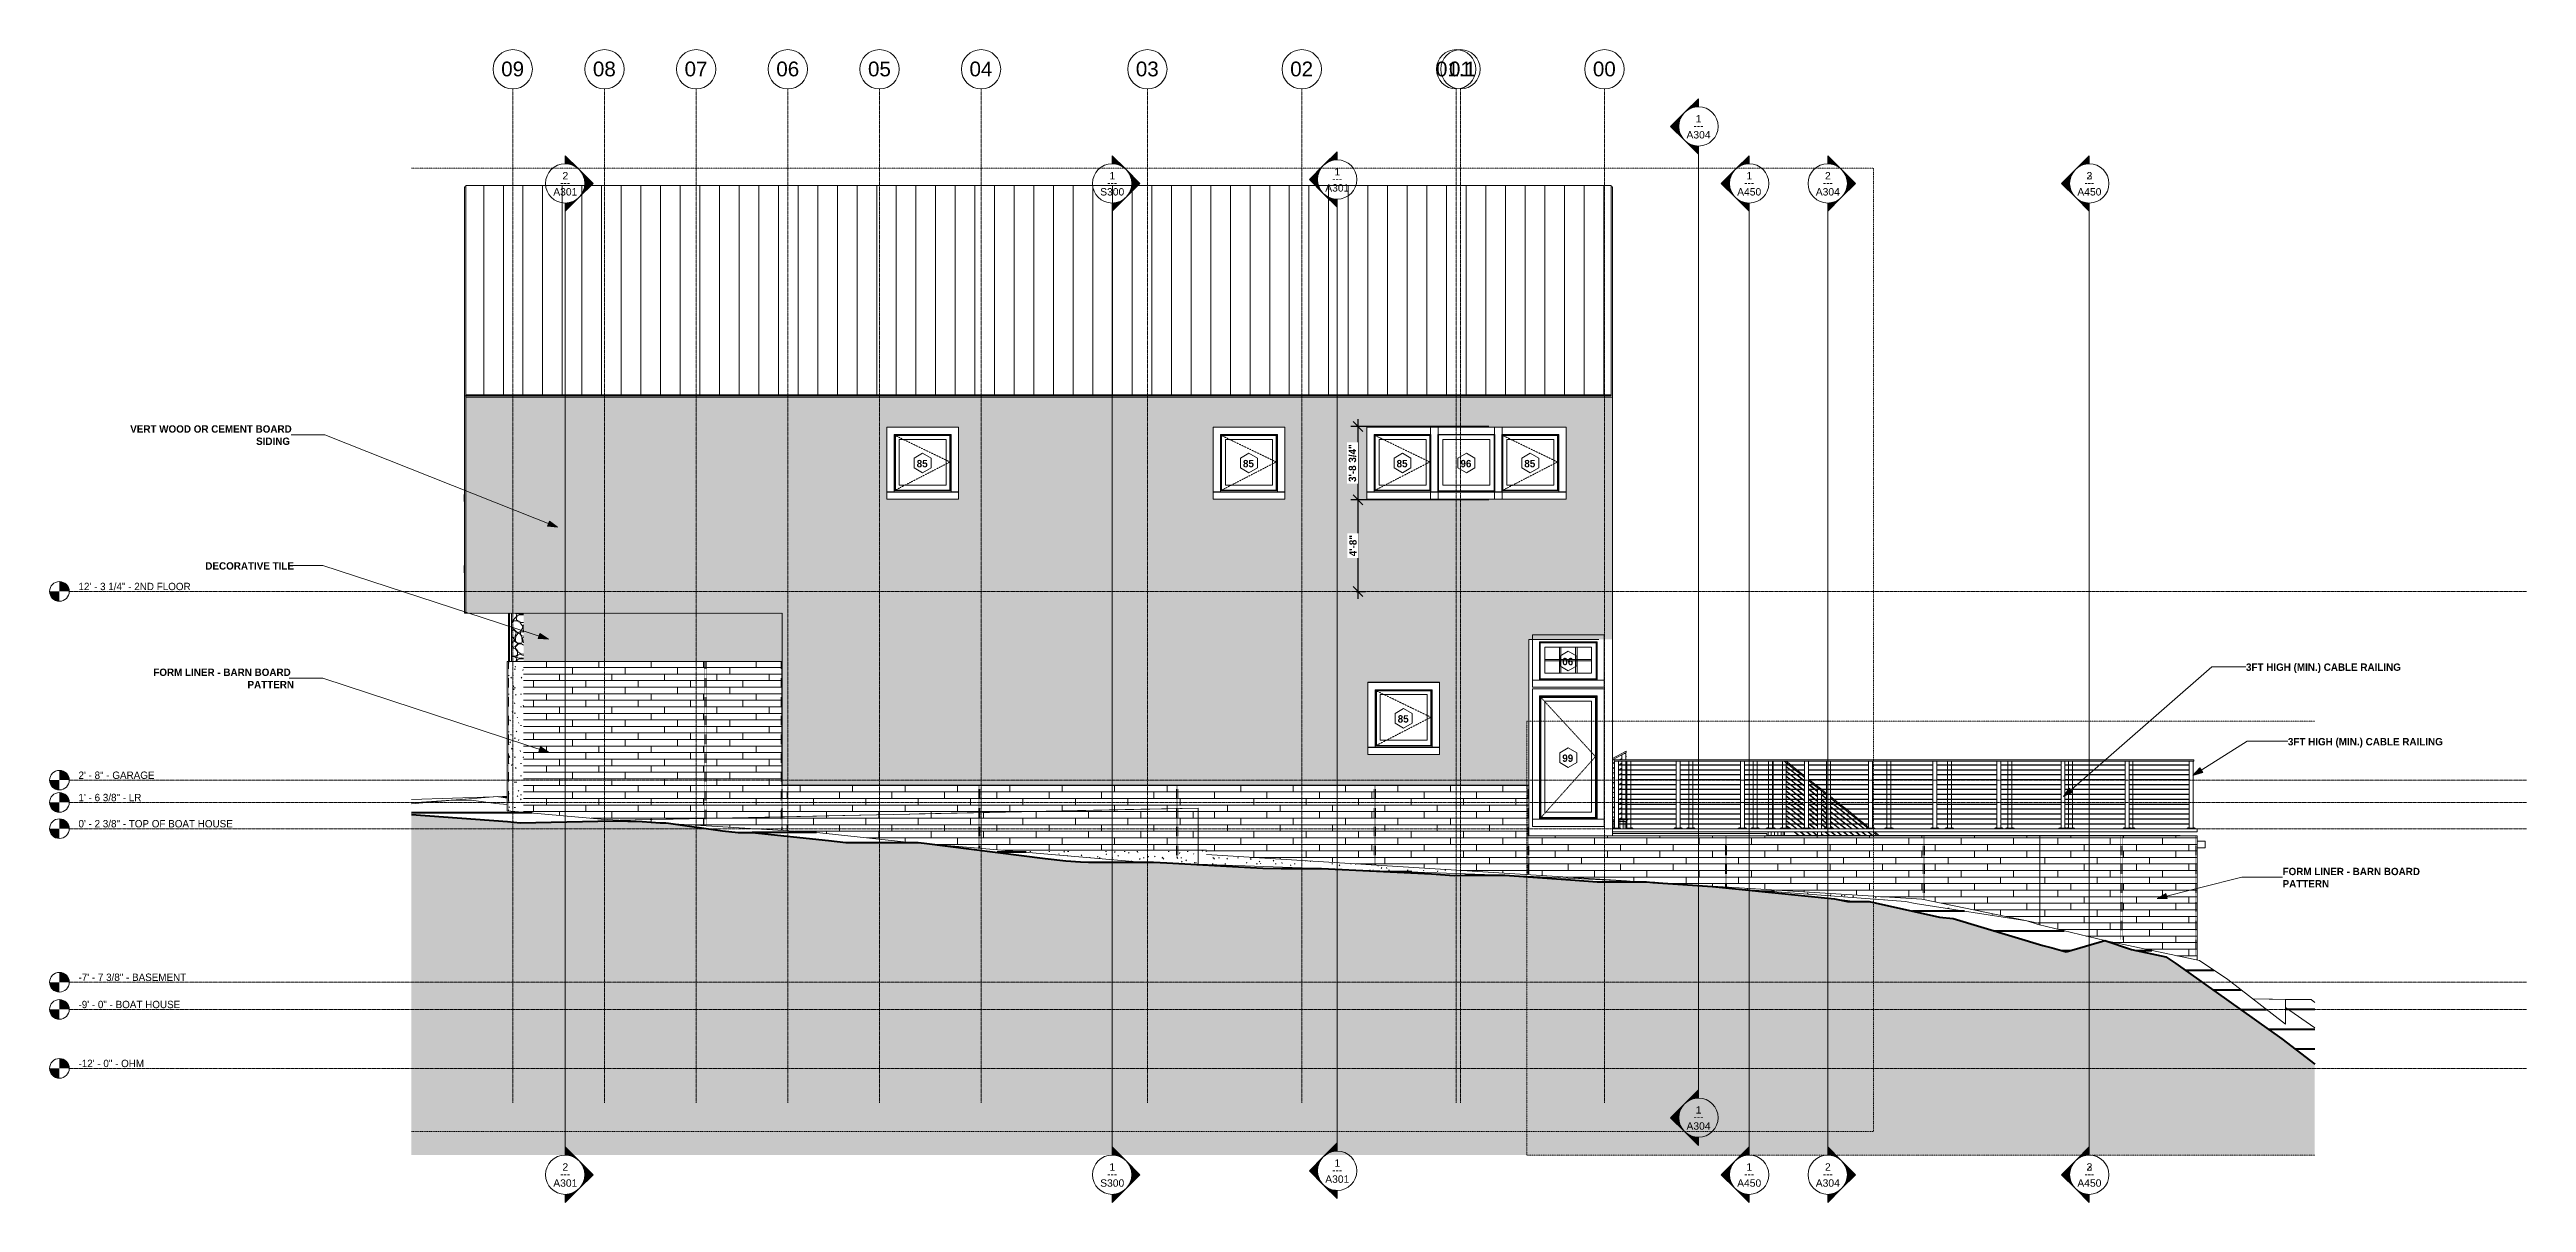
# Model space of a CAD drawing. Header units: inches. Extents: x 1763 to 3276, y -226 to 478.
import ezdxf

# ---------------------------------------------------------------- set-up
doc = ezdxf.new("R2010")
doc.units = ezdxf.units.IN
doc.header["$MEASUREMENT"] = 0
for name, pattern in [('Aligning Line 1_8_', [0.25, 0.125, -0.125]), ('Dash 1_16_', [0.125, 0.0625, -0.0625]), ('Grid Line 1_2_', [0.875, 0.5, -0.125, 0.125, -0.125])]:
    doc.linetypes.add(name, pattern=pattern)
for name, color, linetype, lineweight in [('A-ANNO-DIMS-1', 211, 'Continuous', 30), ('A-CLNG', 13, 'Continuous', 18), ('A-DETL-1', 90, 'Dash 1_16_', 9), ('A-FLOR', 192, 'Continuous', 18), ('A-FLOR-HRAL', 11, 'Continuous', 9), ('A-FLOR-LEVL', 51, 'Continuous', 9), ('A-FLOR-LEVL-1', 51, 'Grid Line 1_2_', 9), ('A-GENM', 5, 'Continuous', 9), ('A-GLAZ', 151, 'Continuous', 18), ('A-GLAZ-1', 151, 'Continuous', 9), ('A-GLAZ-2', 151, 'Dash 1_16_', 9), ('A-GLAZ-IDEN', 152, 'Continuous', 9), ('A-ROOF', 132, 'Continuous', 18), ('A-ROOF-PATT-1', 132, 'Continuous', 9), ('A-WALL', 113, 'Continuous', 18), ('A-WALL-PATT-1', 111, 'Continuous', 9), ('C-TOPO', 7, 'Continuous', 9), ('C-TOPO-1', 7, 'Continuous', 60), ('C-TOPO-MAJR', 7, 'Continuous', 80), ('G-ANNO-SYMB', 111, 'Aligning Line 1_8_', 9), ('G-ANNO-SYMB-1', 111, 'Continuous', 9), ('G-ANNO-TEXT', 231, 'Continuous', 9), ('I-WALL', 2, 'Continuous', 18), ('S-COLS', 52, 'Continuous', 9), ('S-FNDN', 32, 'Continuous', 18), ('S-GRID-1', 1, 'Grid Line 1_2_', 9), ('S-GRID-IDEN', 1, 'Continuous', 9), ('S-STRS', 31, 'Continuous', 9)]:
    doc.layers.add(name, color=color, linetype=linetype, lineweight=lineweight)
doc.styles.add('Arial', font='arial.ttf', dxfattribs={"height": 9})
doc.styles.add('Arial_1', font='arial.ttf', dxfattribs={"height": 4.5})
doc.styles.add('Century Gothic', font='ufonts.com_century-gothic.ttf', dxfattribs={"height": 4.5})
doc.styles.add('Century Gothic_B', font='GOTHICB.TTF', dxfattribs={"height": 4.5})
doc.dimstyles.new('OD__1_4__Tol__', dxfattribs={"dimscale": 12, "dimtxt": 4.698757, "dimasz": 0.5, "dimexe": 0.375, "dimexo": 0.25, "dimgap": 0.0625, "dimtad": 1, "dimrnd": 0.25, "dimzin": 3, "dimdsep": 46, "dimlunit": 4, "dimtxsty": 'Century Gothic_B', "dimblk1": 'OBLIQUE', "dimblk2": 'OBLIQUE', "dimsah": 1, "dimcen": 0.09, "dimdle": 0.375, "dimazin": 0, "dimtfac": 1, "dimtdec": 4, "dimtix": 1, "dimtmove": 0, "dimatfit": 3, "dimfxl": 1, "dimtvp": 1, "dimtfill": 1, "dimfrac": 2, "dimtolj": 1, "dimtzin": 0, "dimlwd": 30, "dimlwe": 30, "dimarcsym": 2})
pattern_1 = [(0, (2999.03, 0), (15.36, 3.84), [0.634, -10.886, 0.634, -10.886, -61.44]), (0, (2999.03, 0), (15.36, 3.84), [-23.04, 0.634, -22.406, 0.634, -10.886, -26.88]), (0, (2999.03, 0), (15.36, 3.84), [-57.6, 0.634, -7.046, 0.634, -18.566]), (120, (3004.79, 1.92), (-11.005538, 11.38215), [0.634, -10.886, 0.634, -10.886, -61.44]), (120, (3004.79, 1.92), (-11.005538, 11.38215), [-23.04, 0.634, -22.406, 0.634, -10.886, -26.88]), (120, (3004.79, 1.92), (-11.005538, 11.38215), [-57.6, 0.634, -7.046, 0.634, -18.566]), (240, (3006.71, 9.6), (-4.354462, -15.22215), [0.634, -10.886, 0.634, -10.886, -61.44]), (240, (3006.71, 9.6), (-4.354462, -15.22215), [-23.04, 0.634, -22.406, 0.634, -10.886, -26.88]), (240, (3006.71, 9.6), (-4.354462, -15.22215), [-57.6, 0.634, -7.046, 0.634, -18.566])]
pattern_2 = [(0, (3069.337, -107.2), (0, 4), []), (90, (3069.337, -107.2), (-8, 8), [4, -28]), (90, (3085.337, -103.2), (-8, 8), [4, -28])]
pattern_3 = [(212.005, (2997.418, 4.031), (-80.619876, -53.746335), [2.535, -250.987]), (213.69, (2999.03, 5.106), (-26.87387, -26.87325), [1.938, -94.955]), (198.435, (2999.837, 5.375), (-53.746996, -26.8734), [0.85, -84.131]), (180, (3000.91, 5.375), (-3e-15, -26.873), [1.075, -25.798]), (161.565, (3001.718, 5.106), (-26.873036, 2.4e-05), [0.85, -84.131]), (333.435, (3001.986, 24.455), (26.87306, 2e-05), [1.202, -58.889]), (296.565, (3001.718, 24.992), (26.87304, -26.87309), [0.601, -59.49]), (270, (3001.718, 26.336), (26.873, 2e-15), [1.344, -25.53]), (186.34, (3001.986, 8.868), (-214.986308, -26.872903), [2.433, -240.914]), (296.565, (3007.899, 25.53), (26.87304, -26.87309), [0.601, -59.49]), (303.69, (3007.361, 26.336), (26.87325, -26.87387), [0.969, -95.924]), (229.399, (3011.661, 14.512), (-134.365571, -161.240653), [2.478, -245.282]), (243.435, (3012.467, 16.124), (2e-05, -26.87306), [1.803, -58.288]), (213.69, (3021.873, 13.168), (-26.87387, -26.87325), [0.969, -95.924]), (33.69, (3013.811, 5.643), (26.87387, 26.87325), [0.969, -95.924]), (0, (3013.273, 5.643), (0, 26.873), [0.537, -26.336]), (333.435, (3012.736, 5.912), (26.87306, 2e-05), [0.601, -59.49]), (284.036, (3012.467, 6.987), (26.87309, -80.61944), [1.108, -109.693]), (270, (3012.467, 7.525), (26.873, 2e-15), [0.537, -26.336]), (243.435, (3012.467, 8.062), (2e-05, -26.87306), [0.601, -59.49]), (135, (3012.467, 8.331), (-26.8729, 2e-15), [0.38, -37.625]), (90, (3012.467, 8.062), (-26.873, 2e-15), [0.269, -26.605]), (18.435, (3022.141, 20.424), (53.746996, 26.8734), [1.7, -83.281]), (6.34, (3023.754, 20.961), (214.986308, 26.872903), [2.433, -240.914]), (180, (3022.68, 14.512), (-3e-15, -26.873), [1.612, -25.261]), (197.354, (3026.979, 15.855), (-80.6202226, -26.8732298), [4.505, -445.973]), (198.435, (3027.785, 16.124), (-53.746996, -26.8734), [0.85, -84.131]), (213.69, (3028.591, 16.661), (-26.87387, -26.87325), [0.969, -95.924]), (251.565, (3028.86, 17.468), (-2.4e-05, -26.873036), [0.85, -84.131]), (243.435, (3029.128, 18.005), (2e-05, -26.87306), [0.601, -59.49]), (270, (3029.128, 18.543), (26.873, 2e-15), [0.537, -26.336]), (293.199, (3028.322, 20.424), (26.874084, -53.74642), [2.047, -202.614]), (315, (3027.516, 21.23), (26.8729, 0), [1.14, -36.864]), (0, (3026.172, 21.23), (0, 26.873), [1.344, -25.53]), (341.565, (3020.26, 14.78), (26.873036, -2.4e-05), [0.85, -84.131]), (303.69, (3019.723, 15.587), (26.87325, -26.87387), [0.969, -95.924]), (279.462, (3019.454, 17.199), (26.87256, -134.366403), [1.635, -161.829]), (270, (3019.454, 18.81), (26.873, 2e-15), [1.612, -25.261]), (239.036, (3020.26, 20.155), (-26.873028, -53.74617), [1.567, -155.13]), (188.13, (3022.141, 20.424), (-161.240193, -26.872598), [1.9, -188.123]), (116.565, (3002.255, 19.617), (-26.87304, 26.87309), [0.601, -59.49]), (135, (3002.793, 19.08), (-26.8729, 2e-15), [0.76, -37.244]), (168.69, (3004.136, 18.811), (-26.872813, 0.000228), [1.37, -135.657]), (191.31, (3005.48, 19.08), (-107.493183, -26.873136), [1.37, -135.657]), (194.036, (3006.555, 19.349), (-80.61944, -26.87309), [1.108, -109.693]), (236.31, (3007.092, 20.155), (-26.87322, -53.746043), [0.969, -95.924]), (236.31, (3007.63, 20.961), (-26.87322, -53.746043), [0.969, -95.924]), (270, (3007.63, 21.767), (26.873, 2e-15), [0.806, -26.067]), (291.801, (3007.092, 23.111), (26.872702, -53.746922), [1.447, -143.27]), (116.565, (3007.361, 17.468), (-26.87304, 26.87309), [1.202, -58.889]), (168.69, (3008.705, 17.199), (-26.872813, 0.000228), [1.37, -135.657]), (194.036, (3009.78, 17.468), (-80.61944, -26.87309), [1.108, -109.693]), (225, (3010.586, 18.274), (2e-15, -26.8729), [1.14, -36.864]), (251.565, (3010.855, 19.08), (-2.4e-05, -26.873036), [0.85, -84.131]), (296.565, (3010.317, 20.155), (26.87304, -26.87309), [1.202, -58.889]), (315, (3009.78, 20.692), (26.8729, 0), [0.76, -37.244]), (326.31, (3008.973, 21.23), (53.746043, -26.87322), [0.969, -95.924]), (0, (3008.436, 21.23), (0, 26.873), [0.537, -26.336]), (33.69, (3007.63, 20.692), (26.87387, 26.87325), [0.969, -95.924]), (71.565, (3007.361, 19.886), (2.4e-05, 26.873036), [0.85, -84.131]), (63.435, (3007.092, 19.349), (-2e-05, 26.87306), [0.601, -59.49]), (71.565, (3006.824, 18.543), (2.4e-05, 26.873036), [0.85, -84.131]), (104.036, (3006.824, 17.468), (-26.87309, 80.61944), [1.108, -109.693]), (45, (3006.286, 16.93), (0, 26.8729), [0.76, -37.244]), (18.435, (3005.48, 16.661), (53.746996, 26.8734), [0.85, -84.131]), (0, (3004.136, 16.66), (0, 26.873), [1.344, -25.53]), (14.036, (3003.061, 16.393), (80.61944, 26.87309), [1.108, -109.693]), (341.565, (3002.255, 16.661), (26.873036, -2.4e-05), [0.85, -84.131]), (270, (3002.255, 17.468), (26.873, 2e-15), [0.806, -26.067]), (225, (3003.061, 18.274), (2e-15, -26.8729), [1.14, -36.864]), (198.435, (3004.674, 18.811), (-53.746996, -26.8734), [1.7, -83.281]), (180, (3006.017, 18.81), (-3e-15, -26.873), [1.344, -25.53]), (153.435, (3006.555, 18.543), (-26.87306, -2e-05), [0.601, -59.49]), (206.565, (3016.767, 14.243), (-26.87309, -26.87304), [0.601, -59.49]), (146.31, (3017.573, 13.705), (-53.746043, 26.87322), [0.969, -95.924]), (119.745, (3018.648, 11.824), (-80.619755, 134.366041), [2.167, -214.493]), (95.711, (3018.917, 9.137), (-26.8749854, 241.859121), [2.701, -267.372]), (90, (3018.917, 8.868), (-26.873, 2e-15), [0.269, -26.605]), (63.435, (3018.648, 8.331), (-2e-05, 26.87306), [0.601, -59.49]), (26.565, (3018.11, 8.062), (26.87309, 26.87304), [0.601, -59.49]), (0, (3017.304, 8.062), (0, 26.873), [0.806, -26.067]), (0, (3017.035, 8.062), (0, 26.873), [0.269, -26.605]), (0, (3016.498, 8.062), (0, 26.873), [0.537, -26.336]), (326.31, (3015.692, 8.599), (53.746043, -26.87322), [0.969, -95.924]), (333.435, (3015.154, 8.868), (26.87306, 2e-05), [0.601, -59.49]), (284.036, (3014.886, 9.943), (26.87309, -80.61944), [1.108, -109.693]), (270, (3014.886, 10.48), (26.873, 2e-15), [0.537, -26.336]), (270, (3014.886, 11.287), (26.873, 2e-15), [0.806, -26.067]), (258.69, (3015.154, 12.63), (-0.000228, -26.872813), [1.37, -135.657]), (231.34, (3016.229, 13.974), (-80.620223, -107.493037), [1.721, -170.352]), (270, (3021.873, 13.437), (26.873, 2e-15), [0.269, -26.605]), (270, (3021.873, 13.705), (26.873, 2e-15), [0.269, -26.605]), (326.31, (3021.066, 14.243), (53.746043, -26.87322), [0.969, -95.924]), (333.435, (3019.454, 15.049), (26.87306, 2e-05), [1.803, -58.288]), (0, (3018.11, 15.05), (0, 26.873), [1.344, -25.53]), (63.435, (3017.842, 14.512), (-2e-05, 26.87306), [0.601, -59.49]), (90, (3017.842, 13.437), (-26.873, 2e-15), [1.075, -25.798]), (135, (3018.648, 12.63), (-26.8729, 2e-15), [1.14, -36.864]), (161.565, (3019.454, 12.362), (-26.873036, 2.4e-05), [0.85, -84.131]), (180, (3020.26, 12.362), (-3e-15, -26.873), [0.806, -26.067]), (198.435, (3021.066, 12.63), (-53.746996, -26.8734), [0.85, -84.131]), (351.87, (3010.586, 27.142), (26.873028, -0.000376), [3.8, -186.222]), (14.036, (3009.511, 26.873), (80.61944, 26.87309), [1.108, -109.693]), (53.13, (3008.705, 25.798), (53.746544, 80.620104), [1.344, -133.023]), (95.194, (3008.973, 22.842), (-26.871261, 268.732839), [2.968, -293.857]), (101.31, (3009.242, 21.499), (-26.873136, 107.493183), [1.37, -135.657]), (143.13, (3010.317, 20.692), (-80.620104, 53.746544), [1.344, -133.023]), (161.565, (3011.123, 20.424), (-26.873036, 2.4e-05), [0.85, -84.131]), (198.435, (3011.93, 20.692), (-53.746996, -26.8734), [0.85, -84.131]), (225, (3013.273, 22.036), (2e-15, -26.8729), [1.9, -36.104]), (228.814, (3015.154, 24.186), (-161.2396144, -188.112355), [2.857, -282.81]), (251.565, (3015.423, 24.992), (-2.4e-05, -26.873036), [0.85, -84.131]), (270, (3015.423, 25.26), (26.873, 2e-15), [0.269, -26.605]), (288.435, (3015.154, 26.067), (26.8734, -53.746996), [0.85, -84.131]), (326.31, (3014.348, 26.605), (53.746043, -26.87322), [0.969, -95.924]), (90, (3001.986, 20.155), (-26.873, 2e-15), [1.881, -24.992]), (338.199, (3005.749, 23.648), (80.619823, -26.872882), [1.447, -143.27]), (0, (3004.136, 23.648), (0, 26.873), [1.612, -25.261]), (30.964, (3002.793, 22.842), (80.619199, 53.74697), [1.567, -155.13]), (45, (3001.986, 22.036), (0, 26.8729), [1.14, -36.864]), (90, (2997.687, 11.556), (-26.873, 2e-15), [1.881, -24.992]), (116.565, (2998.493, 9.943), (-26.87304, 26.87309), [1.803, -58.288]), (153.435, (3000.105, 9.137), (-26.87306, -2e-05), [1.803, -58.288]), (180, (3001.45, 9.137), (-3e-15, -26.873), [1.344, -25.53]), (218.66, (3002.793, 10.212), (-26.873042, -26.873378), [1.721, -170.352]), (231.34, (3003.868, 11.556), (-80.620223, -107.493037), [1.721, -170.352]), (213.69, (3005.48, 12.63), (-26.87387, -26.87325), [1.938, -94.955]), (239.036, (3006.286, 13.974), (-26.873028, -53.74617), [1.567, -155.13]), (270, (3006.286, 14.512), (26.873, 2e-15), [0.537, -26.336]), (270, (3006.286, 15.318), (26.873, 2e-15), [0.806, -26.067]), (315, (3005.48, 16.124), (26.8729, 0), [1.14, -36.864]), (350.538, (3003.868, 16.393), (26.873645, 0.000151), [1.635, -161.829]), (14.036, (3001.718, 15.855), (80.61944, 26.87309), [2.216, -108.585]), (18.435, (2999.299, 15.049), (53.746996, 26.8734), [2.549, -82.431]), (45, (2998.493, 14.243), (0, 26.8729), [1.14, -36.864]), (45, (2997.687, 13.437), (0, 26.8729), [1.14, -36.864]), (108.435, (3003.599, 7.525), (-26.8734, 53.746996), [1.7, -83.281]), (126.87, (3004.405, 6.45), (-26.873848, 26.873352), [1.344, -133.023]), (146.31, (3005.211, 5.912), (-53.746043, 26.87322), [0.969, -95.924]), (161.565, (3006.017, 5.643), (-26.873036, 2.4e-05), [0.85, -84.131]), (135, (3006.824, 4.837), (-26.8729, 2e-15), [1.14, -36.864]), (161.565, (3007.63, 4.568), (-26.873036, 2.4e-05), [0.85, -84.131]), (180, (3008.436, 4.568), (-3e-15, -26.873), [0.806, -26.067]), (206.565, (3008.973, 4.837), (-26.87309, -26.87304), [0.601, -59.49]), (206.565, (3010.048, 5.375), (-26.87309, -26.87304), [1.202, -58.889]), (189.462, (3011.661, 5.643), (-134.366403, -26.87256), [1.635, -161.829]), (243.435, (3012.198, 6.718), (2e-05, -26.87306), [1.202, -58.889]), (270, (3012.198, 6.987), (26.873, 2e-15), [0.269, -26.605]), (270, (3012.198, 7.525), (26.873, 2e-15), [0.537, -26.336]), (326.31, (3011.392, 9.137), (53.746043, -26.87322), [0.969, -95.924]), (327.995, (3009.242, 10.481), (134.3672485, -80.618618), [2.535, -250.987]), (329.036, (3007.899, 11.287), (53.74617, -26.873028), [1.567, -155.13]), (341.565, (3006.286, 11.824), (26.873036, -2.4e-05), [1.7, -83.281]), (0, (3005.21, 11.824), (0, 26.873), [1.075, -25.798]), (33.69, (3004.405, 11.287), (26.87387, 26.87325), [0.969, -95.924]), (53.13, (3003.599, 10.212), (53.746544, 80.620104), [1.344, -133.023]), (63.435, (3003.061, 9.137), (-2e-05, 26.87306), [1.202, -58.889]), (225, (3015.423, 6.987), (2e-15, -26.8729), [1.14, -36.864]), (236.31, (3015.961, 7.793), (-26.87322, -53.746043), [0.969, -95.924]), (270, (3015.96, 8.062), (26.873, 2e-15), [0.269, -26.605]), (315, (3015.423, 8.599), (26.8729, 0), [0.76, -37.244]), (333.435, (3014.348, 9.137), (26.87306, 2e-05), [1.202, -58.889]), (18.435, (3012.736, 8.599), (53.746996, 26.8734), [1.7, -83.281]), (75.964, (3012.467, 7.525), (-0.000357, 26.873432), [1.108, -109.693]), (71.565, (3000.374, 2.419), (2.4e-05, 26.873036), [0.85, -84.131]), (135, (3000.911, 1.881), (-26.8729, 2e-15), [0.76, -37.244]), (146.31, (3001.718, 1.344), (-53.746043, 26.87322), [0.969, -95.924]), (153.435, (3002.793, 0.806), (-26.87306, -2e-05), [1.202, -58.889]), (180, (3003.06, 0.806), (-3e-15, -26.873), [0.269, -26.605]), (161.565, (3003.868, 0.537), (-26.873036, 2.4e-05), [0.85, -84.131]), (180, (3004.942, 0.537), (-3e-15, -26.873), [1.075, -25.798]), (198.435, (3005.749, 0.806), (-53.746996, -26.8734), [0.85, -84.131]), (210.964, (3007.092, 1.612), (-80.619199, -53.74697), [1.567, -155.13]), (206.565, (3007.63, 1.881), (-26.87309, -26.87304), [0.601, -59.49]), (251.565, (3007.899, 2.687), (-2.4e-05, -26.873036), [0.85, -84.131]), (303.69, (3007.361, 3.494), (26.87325, -26.87387), [0.969, -95.924]), (306.87, (3006.555, 4.568), (26.873848, -26.873352), [1.344, -133.023]), (323.13, (3005.48, 5.375), (80.620104, -53.746544), [1.344, -133.023]), (345.964, (3004.405, 5.643), (26.873432, 0.000357), [1.108, -109.693]), (18.435, (3003.599, 5.375), (53.746996, 26.8734), [0.85, -84.131]), (30.964, (3002.255, 4.568), (80.619199, 53.74697), [1.567, -155.13]), (39.806, (3000.643, 3.225), (26.872563, 26.87335), [2.099, -207.788]), (135, (3008.705, 0.806), (-26.8729, 2e-15), [0.38, -37.625]), (153.435, (3009.242, 0.537), (-26.87306, -2e-05), [0.601, -59.49]), (191.31, (3010.586, 0.806), (-107.493183, -26.873136), [1.37, -135.657]), (165.964, (3011.661, 0.537), (-26.873432, -0.000357), [1.108, -109.693]), (175.236, (3014.886, 0.269), (-26.872853, -0.000164), [3.236, -320.361]), (206.565, (3015.423, 0.537), (-26.87309, -26.87304), [0.601, -59.49]), (225, (3015.961, 1.075), (2e-15, -26.8729), [0.76, -37.244]), (270, (3015.96, 2.42), (26.873, 2e-15), [1.344, -25.53]), (270, (3015.96, 3.225), (26.873, 2e-15), [0.806, -26.067]), (308.66, (3014.886, 4.568), (26.873378, -26.873042), [1.721, -170.352]), (338.199, (3013.542, 5.106), (80.619823, -26.872882), [1.447, -143.27]), (348.69, (3012.198, 5.375), (26.872813, -0.000228), [1.37, -135.657]), (18.435, (3009.78, 4.568), (53.746996, 26.8734), [2.549, -82.431]), (36.87, (3008.705, 3.762), (26.873352, 26.873848), [1.344, -133.023]), (68.199, (3008.167, 2.419), (26.872882, 80.619823), [1.447, -143.27]), (101.31, (3008.436, 1.075), (-26.873136, 107.493183), [1.37, -135.657]), (348.69, (3006.017, 26.605), (26.872813, -0.000228), [1.37, -135.657]), (354.806, (3003.061, 26.873), (26.8733634, 0.000201), [2.968, -293.857]), (0, (3002.255, 26.873), (0, 26.873), [0.806, -26.067]), (45, (3001.718, 26.336), (0, 26.8729), [0.76, -37.244]), (180, (3003.868, 23.917), (-3e-15, -26.873), [0.806, -26.067]), (188.13, (3005.749, 24.186), (-161.240193, -26.872598), [1.9, -188.123]), (172.875, (3007.899, 23.917), (-26.87349, 0.00024), [2.167, -214.493]), (225, (3008.167, 24.186), (2e-15, -26.8729), [0.38, -37.625]), (270, (3008.167, 24.992), (26.873, 2e-15), [0.806, -26.067]), (161.565, (3016.767, 25.798), (-26.873036, 2.4e-05), [0.85, -84.131]), (180, (3017.842, 25.798), (-3e-15, -26.873), [1.075, -25.798]), (198.435, (3018.648, 26.067), (-53.746996, -26.8734), [0.85, -84.131]), (170.538, (3020.26, 25.798), (-26.873645, -0.000151), [1.635, -161.829]), (213.69, (3021.066, 26.336), (-26.87387, -26.87325), [0.969, -95.924]), (270, (3021.066, 26.605), (26.873, 2e-15), [0.269, -26.605]), (296.565, (3020.798, 27.142), (26.87304, -26.87309), [0.601, -59.49]), (341.565, (3019.185, 27.679), (26.873036, -2.4e-05), [1.7, -83.281]), (341.565, (3017.573, 28.217), (26.873036, -2.4e-05), [1.7, -83.281]), (14.036, (3016.498, 27.948), (80.61944, 26.87309), [1.108, -109.693]), (45, (3015.692, 27.142), (0, 26.8729), [1.14, -36.864]), (104.036, (3015.961, 26.067), (-26.87309, 80.61944), [1.108, -109.693]), (0, (2995, 2.687), (0, 26.873), [0.269, -26.605]), (315, (2994.462, 3.225), (26.8729, 0), [0.76, -37.244]), (274.764, (2994.193, 6.45), (26.875449, -295.606197), [3.236, -320.361]), (255.964, (2994.462, 7.525), (0.000357, -26.873432), [1.108, -109.693]), (225, (2994.999, 8.062), (2e-15, -26.8729), [0.76, -37.244]), (198.435, (2997.418, 8.868), (-53.746996, -26.8734), [2.549, -82.431]), (180, (2997.687, 8.868), (-3e-15, -26.873), [0.269, -26.605]), (171.87, (2999.568, 8.599), (-26.873028, 0.000376), [1.9, -188.123]), (146.31, (3002.793, 8.331), (-53.746043, 26.87322), [0.969, -95.924]), (108.435, (3003.33, 6.718), (-26.8734, 53.746996), [1.7, -83.281]), (90, (3003.33, 6.45), (-26.873, 2e-15), [0.269, -26.605]), (71.565, (3003.061, 5.643), (2.4e-05, 26.873036), [0.85, -84.131]), (26.565, (3002.524, 5.375), (26.87309, 26.87304), [0.601, -59.49]), (18.435, (3001.718, 5.106), (53.746996, 26.8734), [0.85, -84.131]), (126.87, (3016.229, 3.225), (-26.873848, 26.873352), [1.344, -133.023]), (123.69, (3016.767, 2.419), (-26.87325, 26.87387), [0.969, -95.924]), (149.036, (3018.11, 1.612), (-53.74617, 26.873028), [1.567, -155.13]), (168.69, (3019.454, 1.344), (-26.872813, 0.000228), [1.37, -135.657]), (213.69, (3020.26, 1.881), (-26.87387, -26.87325), [0.969, -95.924]), (251.565, (3020.529, 2.687), (-2.4e-05, -26.873036), [0.85, -84.131]), (270, (3020.53, 2.956), (26.873, 2e-15), [0.269, -26.605]), (279.462, (3020.26, 4.568), (26.87256, -134.366403), [1.635, -161.829]), (243.435, (3020.529, 5.106), (2e-05, -26.87306), [0.601, -59.49]), (270, (3020.53, 5.375), (26.873, 2e-15), [0.269, -26.605]), (296.565, (3019.723, 6.987), (26.87304, -26.87309), [1.803, -58.288]), (329.036, (3018.379, 7.793), (53.74617, -26.873028), [1.567, -155.13]), (8.13, (3016.498, 7.525), (161.240193, 26.872598), [1.9, -188.123]), (45, (3015.423, 6.45), (0, 26.8729), [1.52, -36.484]), (45, (3014.886, 5.912), (0, 26.8729), [0.76, -37.244]), (90, (3014.886, 5.106), (-26.873, 2e-15), [0.806, -26.067]), (123.69, (3015.423, 4.3), (-26.87325, 26.87387), [0.969, -95.924]), (101.31, (3019.454, 9.137), (-26.873136, 107.493183), [1.37, -135.657]), (108.435, (3019.723, 8.331), (-26.8734, 53.746996), [0.85, -84.131]), (135, (3019.991, 8.062), (-26.8729, 2e-15), [0.38, -37.625]), (180, (3020.798, 8.062), (-3e-15, -26.873), [0.806, -26.067]), (213.69, (3021.604, 8.599), (-26.87387, -26.87325), [0.969, -95.924]), (187.125, (3023.754, 8.868), (-188.113443, -26.873064), [2.167, -214.493]), (236.31, (3024.291, 9.674), (-26.87322, -53.746043), [0.969, -95.924]), (270, (3024.29, 9.943), (26.873, 2e-15), [0.269, -26.605]), (288.435, (3024.022, 10.749), (26.8734, -53.746996), [0.85, -84.131]), (285.945, (3023.485, 12.63), (26.872526, -80.620535), [1.956, -193.684]), (315, (3022.948, 13.168), (26.8729, 0), [0.76, -37.244]), (18.435, (3022.141, 12.899), (53.746996, 26.8734), [0.85, -84.131]), (29.745, (3020.26, 11.824), (134.366041, 80.619755), [2.167, -214.493]), (18.435, (3019.454, 11.556), (53.746996, 26.8734), [0.85, -84.131]), (75.964, (3019.185, 10.481), (-0.000357, 26.873432), [1.108, -109.693]), (180, (3011.392, 17.468), (-3e-15, -26.873), [0.806, -26.067]), (180, (3011.93, 17.468), (-3e-15, -26.873), [0.537, -26.336]), (135, (3012.467, 16.93), (-26.8729, 2e-15), [0.76, -37.244]), (90, (3012.467, 16.124), (-26.873, 2e-15), [0.806, -26.067]), (26.565, (3008.436, 11.824), (26.87309, 26.87304), [1.803, -58.288]), (341.565, (3007.63, 12.093), (26.873036, -2.4e-05), [0.85, -84.131]), (300.964, (3006.824, 13.437), (53.74697, -80.619199), [1.567, -155.13]), (71.565, (3011.93, 14.243), (2.4e-05, 26.873036), [0.85, -84.131]), (90, (3011.93, 12.9), (-26.873, 2e-15), [1.344, -25.53]), (123.69, (3012.467, 12.093), (-26.87325, 26.87387), [0.969, -95.924]), (153.435, (3013.542, 11.556), (-26.87306, -2e-05), [1.202, -58.889]), (198.435, (3014.348, 11.824), (-53.746996, -26.8734), [0.85, -84.131]), (243.435, (3014.617, 12.362), (2e-05, -26.87306), [0.601, -59.49]), (255.964, (3014.886, 13.437), (0.000357, -26.873432), [1.108, -109.693]), (251.565, (3015.154, 14.243), (-2.4e-05, -26.873036), [0.85, -84.131]), (291.801, (3014.617, 15.587), (26.872702, -53.746922), [1.447, -143.27]), (323.13, (3013.542, 16.393), (80.620104, -53.746544), [1.344, -133.023]), (18.435, (3012.736, 16.124), (53.746996, 26.8734), [0.85, -84.131]), (63.435, (3012.198, 15.049), (-2e-05, 26.87306), [1.202, -58.889]), (135, (3010.048, 10.212), (-26.8729, 2e-15), [1.14, -36.864]), (149.036, (3011.392, 9.406), (-53.74617, 26.873028), [1.567, -155.13]), (146.31, (3012.198, 8.868), (-53.746043, 26.87322), [0.969, -95.924]), (180, (3012.736, 8.868), (-3e-15, -26.873), [0.537, -26.336]), (210.964, (3014.079, 9.674), (-80.619199, -53.74697), [1.567, -155.13]), (243.435, (3014.348, 10.212), (2e-05, -26.87306), [0.601, -59.49]), (303.69, (3013.811, 11.018), (26.87325, -26.87387), [0.969, -95.924]), (321.34, (3012.467, 12.093), (107.493037, -80.620223), [1.721, -170.352]), (345.964, (3011.392, 12.362), (26.873432, 0.000357), [1.108, -109.693]), (11.31, (3010.048, 12.093), (107.493183, 26.873136), [1.37, -135.657]), (26.565, (3009.511, 11.824), (26.87309, 26.87304), [0.601, -59.49]), (71.565, (3009.242, 11.018), (2.4e-05, 26.873036), [0.85, -84.131]), (15.945, (3008.705, 16.93), (80.620535, 26.872526), [1.956, -193.684]), (29.745, (3006.824, 15.855), (134.366041, 80.619755), [2.167, -214.493]), (63.435, (3006.555, 15.318), (-2e-05, 26.87306), [0.601, -59.49]), (90, (3006.555, 14.512), (-26.873, 2e-15), [0.806, -26.067]), (104.036, (3006.824, 13.437), (-26.87309, 80.61944), [1.108, -109.693]), (120.964, (3007.63, 12.093), (-53.74697, 80.619199), [1.567, -155.13]), (153.435, (3022.679, 26.336), (-26.87306, -2e-05), [0.601, -59.49]), (180, (3023.216, 26.336), (-3e-15, -26.873), [0.537, -26.336]), (209.745, (3025.097, 27.411), (-134.366041, -80.619755), [2.167, -214.493]), (225, (3026.172, 28.486), (2e-15, -26.8729), [1.52, -36.484]), (239.036, (3026.979, 29.829), (-26.873028, -53.74617), [1.567, -155.13]), (239.036, (3027.785, 31.173), (-26.873028, -53.74617), [1.567, -155.13]), (270, (3027.785, 31.442), (26.873, 2e-15), [0.269, -26.605]), (333.435, (3027.247, 31.71), (26.87306, 2e-05), [0.601, -59.49]), (0, (3026.44, 31.71), (0, 26.873), [0.806, -26.067]), (45, (3025.635, 30.904), (0, 26.8729), [1.14, -36.864]), (26.565, (3022.41, 29.292), (26.87309, 26.87304), [3.605, -56.485]), (30.964, (3021.066, 28.486), (80.619199, 53.74697), [1.567, -155.13]), (90, (3021.066, 27.948), (-26.873, 2e-15), [0.537, -26.336]), (128.66, (3022.141, 26.605), (-26.873378, 26.873042), [1.721, -170.352]), (255.964, (3019.185, 17.736), (0.000357, -26.873432), [1.108, -109.693]), (281.31, (3018.917, 19.08), (26.873136, -107.493183), [1.37, -135.657]), (309.806, (3017.573, 20.692), (26.87335, -26.872563), [2.099, -207.788]), (329.036, (3016.229, 21.499), (53.74617, -26.873028), [1.567, -155.13]), (345.964, (3015.154, 21.767), (26.873432, 0.000357), [1.108, -109.693]), (0, (3014.08, 21.767), (0, 26.873), [1.075, -25.798]), (26.565, (3013.004, 21.23), (26.87309, 26.87304), [1.202, -58.889]), (45, (3012.198, 20.424), (0, 26.8729), [1.14, -36.864]), (53.13, (3011.392, 19.349), (53.746544, 80.620104), [1.344, -133.023]), (90, (3011.392, 18.543), (-26.873, 2e-15), [0.806, -26.067]), (135, (3012.198, 17.736), (-26.8729, 2e-15), [1.14, -36.864]), (144.462, (3014.079, 16.393), (-80.619876, 53.7472), [2.312, -228.861]), (135, (3015.423, 15.049), (-26.8729, 2e-15), [1.9, -36.104]), (153.435, (3016.498, 14.512), (-26.87306, -2e-05), [1.202, -58.889]), (206.565, (3017.573, 15.049), (-26.87309, -26.87304), [1.202, -58.889]), (230.194, (3018.917, 16.661), (-107.49424, -134.36609), [2.099, -207.788]), (66.801, (3015.423, 23.111), (53.747178, 134.366145), [2.047, -202.614]), (90, (3015.423, 22.305), (-26.873, 2e-15), [0.806, -26.067]), (153.435, (3015.961, 22.036), (-26.87306, -2e-05), [0.601, -59.49]), (153.435, (3017.035, 21.499), (-26.87306, -2e-05), [1.202, -58.889]), (149.036, (3018.379, 20.692), (-53.74617, 26.873028), [1.567, -155.13]), (180, (3019.723, 20.692), (-3e-15, -26.873), [1.344, -25.53]), (180, (3021.335, 20.692), (-3e-15, -26.873), [1.612, -25.261]), (213.69, (3022.141, 21.23), (-26.87387, -26.87325), [0.969, -95.924]), (243.435, (3022.679, 22.305), (2e-05, -26.87306), [1.202, -58.889]), (277.125, (3022.41, 24.455), (26.873064, -188.113443), [2.167, -214.493]), (315, (3021.873, 24.992), (26.8729, 0), [0.76, -37.244]), (341.565, (3021.066, 25.261), (26.873036, -2.4e-05), [0.85, -84.131]), (352.875, (3018.917, 25.53), (26.87349, -0.00024), [2.167, -214.493]), (0, (3017.573, 25.53), (0, 26.873), [1.344, -25.53]), (21.801, (3016.229, 24.992), (53.746922, 26.872702), [1.447, -143.27]), (90, (3028.322, 23.648), (-26.873, 2e-15), [1.075, -25.798]), (90, (3028.322, 22.574), (-26.873, 2e-15), [1.075, -25.798]), (56.31, (3027.785, 21.767), (26.87322, 53.746043), [0.969, -95.924]), (18.435, (3026.979, 21.499), (53.746996, 26.8734), [0.85, -84.131]), (0, (3024.29, 21.5), (0, 26.873), [2.687, -24.186]), (341.565, (3023.485, 21.767), (26.873036, -2.4e-05), [0.85, -84.131]), (296.565, (3023.216, 22.305), (26.87304, -26.87309), [0.601, -59.49]), (278.13, (3022.948, 24.186), (26.872598, -161.240193), [1.9, -188.123]), (270, (3022.948, 24.455), (26.873, 2e-15), [0.269, -26.605]), (251.565, (3023.216, 25.261), (-2.4e-05, -26.873036), [0.85, -84.131]), (225, (3024.022, 26.067), (2e-15, -26.8729), [1.14, -36.864]), (218.66, (3025.366, 27.142), (-26.873042, -26.873378), [1.721, -170.352]), (225, (3026.172, 27.948), (2e-15, -26.8729), [1.14, -36.864]), (206.565, (3026.71, 28.217), (-26.87309, -26.87304), [0.601, -59.49]), (180, (3027.247, 28.217), (-3e-15, -26.873), [0.537, -26.336]), (123.69, (3027.785, 27.411), (-26.87325, 26.87387), [0.969, -95.924]), (108.435, (3028.053, 26.605), (-26.8734, 53.746996), [0.85, -84.131]), (98.13, (3028.322, 24.723), (-26.872598, 161.240193), [1.9, -188.123])]

msp = doc.modelspace()

# ---------------------------------------------------------------- texts
at = {"layer": 'A-FLOR-LEVL', "char_height": 4.5, "attachment_point": 1, "style": 'Century Gothic'}
for s, insert, width in [('12\' - 3 1/4" - 2ND FLOOR', (1780.553, 152.525), 87.567), ('2\' - 8" - GARAGE', (1780.553, 37.275), 59.388), ('1\' - 6 3/8" - LR', (1780.553, 23.65), 48.3285), ('0\' - 2 3/8" - TOP OF BOAT HOUSE', (1780.553, 7.65), 116.5035), ('-7\' - 7 3/8" - BASEMENT', (1780.553, -86.1), 81.0525), ('-9\' - 0" - BOAT HOUSE', (1780.553, -102.725), 75.9015), ('-12\' - 0" - OHM', (1780.553, -138.725), 52.2675)]:
    msp.add_mtext(s, dxfattribs=dict(at, insert=insert, width=width))
at = {"layer": 'A-GLAZ-IDEN', "char_height": 4.5, "width": 8.787, "attachment_point": 1, "style": 'Century Gothic_B'}
for s, insert in [('85', (2292.449, 227.551)), ('85', (2491.699, 227.551)), ('85', (2585.512, 227.551)), ('96', (2624.512, 227.551)), ('85', (2663.512, 227.551)), ('06', (2686.699, 106.676)), ('85', (2586.199, 71.676)), ('99', (2686.699, 47.676))]:
    msp.add_mtext(s, dxfattribs=dict(at, insert=insert))
at = {"layer": 'G-ANNO-SYMB-1', "char_height": 4.5, "attachment_point": 1}
for s, insert, width, style in [('A304', (2762.558, 428.336), 17.877, 'Arial_1'), ('---', (2766.854, 433.901), 7.7265, 'Century Gothic'), ('1', (2768.18, 438.155), 4.242, 'Arial_1'), ('A301', (2070.516, 393.512), 17.877, 'Arial_1'), ('---', (2074.813, 399.077), 7.7265, 'Century Gothic'), ('2', (2076.138, 403.33), 4.242, 'Arial_1'), ('S300', (2404.516, 393.512), 17.877, 'Arial_1'), ('---', (2408.813, 399.077), 7.7265, 'Century Gothic'), ('1', (2410.138, 403.33), 4.242, 'Arial_1'), ('A301', (2541.96, 395.92), 17.877, 'Arial_1'), ('---', (2546.257, 401.485), 7.7265, 'Century Gothic'), ('1', (2547.582, 405.739), 4.242, 'Arial_1'), ('A450', (2793.516, 393.512), 17.877, 'Arial_1'), ('---', (2797.813, 399.077), 7.7265, 'Century Gothic'), ('1', (2799.138, 403.33), 4.242, 'Arial_1'), ('A304', (2841.516, 393.512), 17.877, 'Arial_1'), ('---', (2845.813, 399.077), 7.7265, 'Century Gothic'), ('2', (2847.138, 403.33), 4.242, 'Arial_1'), ('A450', (3001.266, 393.512), 17.877, 'Arial_1'), ('A450', (3001.266, 393.512), 17.877, 'Arial_1'), ('---', (3005.563, 399.077), 7.7265, 'Century Gothic'), ('---', (3005.563, 399.077), 7.7265, 'Century Gothic'), ('3', (3006.888, 403.33), 4.242, 'Arial_1'), ('2', (3006.888, 403.33), 4.242, 'Arial_1'), ('A304', (2762.558, -176.939), 17.877, 'Arial_1'), ('---', (2766.854, -171.374), 7.7265, 'Century Gothic'), ('1', (2768.18, -167.121), 4.242, 'Arial_1'), ('A301', (2070.516, -211.763), 17.877, 'Arial_1'), ('---', (2074.813, -206.198), 7.7265, 'Century Gothic'), ('2', (2076.138, -201.945), 4.242, 'Arial_1'), ('S300', (2404.516, -211.763), 17.877, 'Arial_1'), ('---', (2408.813, -206.198), 7.7265, 'Century Gothic'), ('1', (2410.138, -201.945), 4.242, 'Arial_1'), ('A301', (2541.96, -209.355), 17.877, 'Arial_1'), ('---', (2546.257, -203.79), 7.7265, 'Century Gothic'), ('1', (2547.582, -199.537), 4.242, 'Arial_1'), ('A450', (2793.516, -211.763), 17.877, 'Arial_1'), ('---', (2797.813, -206.198), 7.7265, 'Century Gothic'), ('1', (2799.138, -201.945), 4.242, 'Arial_1'), ('A304', (2841.516, -211.763), 17.877, 'Arial_1'), ('---', (2845.813, -206.198), 7.7265, 'Century Gothic'), ('2', (2847.138, -201.945), 4.242, 'Arial_1'), ('A450', (3001.266, -211.763), 17.877, 'Arial_1'), ('A450', (3001.266, -211.763), 17.877, 'Arial_1'), ('---', (3005.563, -206.198), 7.7265, 'Century Gothic'), ('---', (3005.563, -206.198), 7.7265, 'Century Gothic'), ('3', (3006.888, -201.945), 4.242, 'Arial_1'), ('2', (3006.888, -201.945), 4.242, 'Arial_1')]:
    msp.add_mtext(s, dxfattribs=dict(at, insert=insert, width=width, style=style))
at = {"layer": 'G-ANNO-TEXT', "char_height": 4.5, "attachment_point": 1, "style": 'Century Gothic_B'}
for s, insert, width in [('VERT WOOD OR CEMENT BOARD', (1812.154, 248.702), 119.2305), ('SIDING', (1889.029, 241.202), 26.058), ('DECORATIVE TILE', (1858.004, 165.075), 62.115), ('FORM LINER - BARN BOARD', (1826.256, 100.119), 100.596), ('PATTERN', (1883.756, 92.619), 30.906), ('3FT HIGH (MIN.) CABLE RAILING', (3104.233, 103.249), 115.5945), ('3FT HIGH (MIN.) CABLE RAILING', (3129.839, 57.745), 115.5945), ('FORM LINER - BARN BOARD', (3126.589, -21.509), 100.596), ('PATTERN', (3126.589, -29.009), 30.906)]:
    msp.add_mtext(s, dxfattribs=dict(at, insert=insert, width=width))
at = {"layer": 'S-GRID-IDEN', "char_height": 9, "attachment_point": 1, "style": 'Arial'}
for s, insert, width in [('09', (2038.704, 470.789), 16.968), ('08', (2094.704, 470.789), 16.968), ('07', (2150.704, 470.789), 16.968), ('06', (2206.704, 470.789), 16.968), ('05', (2262.704, 470.789), 16.968), ('04', (2324.704, 470.789), 16.968), ('03', (2426.267, 470.789), 16.968), ('02', (2520.548, 470.789), 16.968), ('01.1', (2609.585, 470.789), 29.694), ('01', (2617.517, 470.789), 16.968), ('00', (2705.392, 470.789), 16.968)]:
    msp.add_mtext(s, dxfattribs=dict(at, insert=insert, width=width))

# ---------------------------------------------------------------- blocks, each defined once
blk = doc.blocks.new('Railing - 2_ x 1_2_ 2-1559248-BUILDING ELEVATION - EAST _CC_')
at = {"layer": 'A-FLOR-HRAL'}
for p, q in [((2756.3, 2.6), (2756.3, 43.6)), ((2758.7, 2.6), (2758.7, 43.6)), ((2760, 2.6), (2755, 2.6)), ((2755, 2.4), (2755, 2.6)), ((2755.5, 2.6), (2755.5, 2.9)), ((2755.8, 2.9), (2755.5, 2.9)), ((2756, 2.9), (2755.8, 2.9)), ((2756, 2.9), (2756, 2.6)), ((2759, 2.6), (2759, 2.9)), ((2759.3, 2.9), (2759, 2.9)), ((2759.5, 2.9), (2759.3, 2.9)), ((2759.5, 2.9), (2759.5, 2.6)), ((2760, 2.4), (2760, 2.6))]:
    blk.add_line(p, q, dxfattribs=at)
blk = doc.blocks.new('Railing - 2_ x 1_2_ 2-V1-BUILDING ELEVATION - EAST _CC_')
at = {"layer": 'A-FLOR-HRAL'}
for p, q in [((3035.1, 41.4), (3035.1, 43.6)), ((3035.1, 38.4), (3035.1, 41.2)), ((3035.1, 35.4), (3035.1, 38.2)), ((3035.1, 32.4), (3035.1, 35.2)), ((3035.1, 29.4), (3035.1, 32.2)), ((3035.1, 26.4), (3035.1, 29.2)), ((3035.1, 23.4), (3035.1, 26.2)), ((3035.1, 20.4), (3035.1, 23.2)), ((3035.1, 17.4), (3035.1, 20.2)), ((3035.1, 14.4), (3035.1, 17.2)), ((3036.4, 2.6), (3034.2, 2.6)), ((3035.1, 11.4), (3035.1, 14.2)), ((3035.1, 8.4), (3035.1, 11.2)), ((3035.1, 5.4), (3035.1, 8.2)), ((3035.1, 2.6), (3035.1, 5.2)), ((3035.4, 2.6), (3035.4, 2.9)), ((3035.7, 2.9), (3035.4, 2.9)), ((3035.9, 2.9), (3035.7, 2.9)), ((3035.9, 2.9), (3035.9, 2.6)), ((3036.4, 2.4), (3036.4, 2.6))]:
    blk.add_line(p, q, dxfattribs=at)
blk = doc.blocks.new('Railing - 2_ x 1_2_ 2-V2-BUILDING ELEVATION - EAST _CC_')
at = {"layer": 'A-FLOR-HRAL'}
for p, q in [((2995.8, 43.6), (2995.8, 41.4)), ((2995.8, 41.2), (2995.8, 38.4)), ((2995.8, 38.2), (2995.8, 35.4)), ((2995.8, 35.2), (2995.8, 32.4)), ((2995.8, 32.2), (2995.8, 29.4)), ((2998.2, 41.4), (2998.2, 43.6)), ((2998.2, 38.4), (2998.2, 41.2)), ((2998.2, 35.4), (2998.2, 38.2)), ((2998.2, 32.4), (2998.2, 35.2)), ((2998.2, 29.4), (2998.2, 32.2)), ((2995.8, 29.2), (2995.8, 26.4)), ((2995.8, 26.2), (2995.8, 23.4)), ((2995.8, 23.2), (2995.8, 20.4)), ((2995.8, 20.2), (2995.8, 17.4)), ((2995.8, 17.2), (2995.8, 14.4)), ((2998.2, 26.4), (2998.2, 29.2)), ((2998.2, 23.4), (2998.2, 26.2)), ((2998.2, 20.4), (2998.2, 23.2)), ((2998.2, 17.4), (2998.2, 20.2)), ((2998.2, 14.4), (2998.2, 17.2)), ((2995, 2.6), (2995, 2.9)), ((2995.2, 2.9), (2995, 2.9)), ((2999.5, 2.6), (2995, 2.6)), ((2995.5, 2.9), (2995.2, 2.9)), ((2995.5, 2.9), (2995.5, 2.6)), ((2995.8, 14.2), (2995.8, 11.4)), ((2995.8, 11.2), (2995.8, 8.4)), ((2995.8, 8.2), (2995.8, 5.4)), ((2995.8, 5.2), (2995.8, 2.6)), ((2998.2, 11.4), (2998.2, 14.2)), ((2998.2, 8.4), (2998.2, 11.2)), ((2998.2, 5.4), (2998.2, 8.2)), ((2998.2, 2.6), (2998.2, 5.2)), ((2998.5, 2.6), (2998.5, 2.9)), ((2998.7, 2.9), (2998.5, 2.9)), ((2999, 2.9), (2998.7, 2.9)), ((2999, 2.9), (2999, 2.6)), ((2999.5, 2.4), (2999.5, 2.6))]:
    blk.add_line(p, q, dxfattribs=at)
blk = doc.blocks.new('Railing - 2_ x 1_2_ 2-V3-BUILDING ELEVATION - EAST _CC_')
at = {"layer": 'A-FLOR-HRAL'}
for p, q in [((2958.9, 43.6), (2958.9, 41.4)), ((2958.9, 41.2), (2958.9, 38.4)), ((2958.9, 38.2), (2958.9, 35.4)), ((2958.9, 35.2), (2958.9, 32.4)), ((2958.9, 32.2), (2958.9, 29.4)), ((2961.2, 41.4), (2961.2, 43.6)), ((2961.2, 38.4), (2961.2, 41.2)), ((2961.2, 35.4), (2961.2, 38.2)), ((2961.2, 32.4), (2961.2, 35.2)), ((2961.2, 29.4), (2961.2, 32.2)), ((2958.9, 29.2), (2958.9, 26.4)), ((2958.9, 26.2), (2958.9, 23.4)), ((2958.9, 23.2), (2958.9, 20.4)), ((2958.9, 20.2), (2958.9, 17.4)), ((2958.9, 17.2), (2958.9, 14.4)), ((2961.2, 26.4), (2961.2, 29.2)), ((2961.2, 23.4), (2961.2, 26.2)), ((2961.2, 20.4), (2961.2, 23.2)), ((2961.2, 17.4), (2961.2, 20.2)), ((2961.2, 14.4), (2961.2, 17.2)), ((2962.6, 2.6), (2957.6, 2.6)), ((2957.6, 2.6), (2957.6, 2.4)), ((2958.1, 2.6), (2958.1, 2.9)), ((2958.3, 2.9), (2958.1, 2.9)), ((2958.6, 2.9), (2958.3, 2.9)), ((2958.6, 2.9), (2958.6, 2.6)), ((2958.9, 14.2), (2958.9, 11.4)), ((2958.9, 11.2), (2958.9, 8.4)), ((2958.9, 8.2), (2958.9, 5.4)), ((2958.9, 5.2), (2958.9, 2.6)), ((2961.2, 11.4), (2961.2, 14.2)), ((2961.2, 8.4), (2961.2, 11.2)), ((2961.2, 5.4), (2961.2, 8.2)), ((2961.2, 2.6), (2961.2, 5.2)), ((2961.6, 2.6), (2961.6, 2.9)), ((2961.8, 2.9), (2961.6, 2.9)), ((2962.1, 2.9), (2961.8, 2.9)), ((2962.1, 2.9), (2962.1, 2.6)), ((2962.6, 2.4), (2962.6, 2.6))]:
    blk.add_line(p, q, dxfattribs=at)
blk = doc.blocks.new('Railing - 2_ x 1_2_ 2-V4-BUILDING ELEVATION - EAST _CC_')
at = {"layer": 'A-FLOR-HRAL'}
for p, q in [((2921.9, 43.6), (2921.9, 41.4)), ((2921.9, 41.2), (2921.9, 38.4)), ((2921.9, 38.2), (2921.9, 35.4)), ((2921.9, 35.2), (2921.9, 32.4)), ((2921.9, 32.2), (2921.9, 29.4)), ((2924.3, 41.4), (2924.3, 43.6)), ((2924.3, 38.4), (2924.3, 41.2)), ((2924.3, 35.4), (2924.3, 38.2)), ((2924.3, 32.4), (2924.3, 35.2)), ((2924.3, 29.4), (2924.3, 32.2)), ((2921.9, 29.2), (2921.9, 26.4)), ((2921.9, 26.2), (2921.9, 23.4)), ((2921.9, 23.2), (2921.9, 20.4)), ((2921.9, 20.2), (2921.9, 17.4)), ((2921.9, 17.2), (2921.9, 14.4)), ((2924.3, 26.4), (2924.3, 29.2)), ((2924.3, 23.4), (2924.3, 26.2)), ((2924.3, 20.4), (2924.3, 23.2)), ((2924.3, 17.4), (2924.3, 20.2)), ((2924.3, 14.4), (2924.3, 17.2)), ((2925.6, 2.6), (2920.6, 2.6)), ((2920.6, 2.6), (2920.6, 2.4)), ((2921.1, 2.6), (2921.1, 2.9)), ((2921.4, 2.9), (2921.1, 2.9)), ((2921.6, 2.9), (2921.4, 2.9)), ((2921.6, 2.9), (2921.6, 2.6)), ((2921.9, 14.2), (2921.9, 11.4)), ((2921.9, 11.2), (2921.9, 8.4)), ((2921.9, 8.2), (2921.9, 5.4)), ((2921.9, 5.2), (2921.9, 2.6)), ((2924.3, 11.4), (2924.3, 14.2)), ((2924.3, 8.4), (2924.3, 11.2)), ((2924.3, 5.4), (2924.3, 8.2)), ((2924.3, 2.6), (2924.3, 5.2)), ((2924.6, 2.6), (2924.6, 2.9)), ((2924.9, 2.9), (2924.6, 2.9)), ((2925.1, 2.9), (2924.9, 2.9)), ((2925.1, 2.9), (2925.1, 2.6)), ((2925.6, 2.4), (2925.6, 2.6))]:
    blk.add_line(p, q, dxfattribs=at)
blk = doc.blocks.new('Railing - 2_ x 1_2_ 2-V5-BUILDING ELEVATION - EAST _CC_')
at = {"layer": 'A-FLOR-HRAL'}
for p, q in [((2885, 43.6), (2885, 41.4)), ((2885, 41.2), (2885, 38.4)), ((2885, 38.2), (2885, 35.4)), ((2885, 35.2), (2885, 32.4)), ((2885, 32.2), (2885, 29.4)), ((2887.4, 41.4), (2887.4, 43.6)), ((2887.4, 38.4), (2887.4, 41.2)), ((2887.4, 35.4), (2887.4, 38.2)), ((2887.4, 32.4), (2887.4, 35.2)), ((2887.4, 29.4), (2887.4, 32.2)), ((2885, 29.2), (2885, 26.4)), ((2885, 26.2), (2885, 23.4)), ((2885, 23.2), (2885, 20.4)), ((2885, 20.2), (2885, 17.4)), ((2885, 17.2), (2885, 14.4)), ((2887.4, 26.4), (2887.4, 29.2)), ((2887.4, 23.4), (2887.4, 26.2)), ((2887.4, 20.4), (2887.4, 23.2)), ((2887.4, 17.4), (2887.4, 20.2)), ((2887.4, 14.4), (2887.4, 17.2)), ((2888.7, 2.6), (2883.7, 2.6)), ((2883.7, 2.6), (2883.7, 2.4)), ((2884.2, 2.6), (2884.2, 2.9)), ((2884.4, 2.9), (2884.2, 2.9)), ((2884.7, 2.9), (2884.4, 2.9)), ((2884.7, 2.9), (2884.7, 2.6)), ((2885, 14.2), (2885, 11.4)), ((2885, 11.2), (2885, 8.4)), ((2885, 8.2), (2885, 5.4)), ((2885, 5.2), (2885, 2.6)), ((2887.4, 11.4), (2887.4, 14.2)), ((2887.4, 8.4), (2887.4, 11.2)), ((2887.4, 5.4), (2887.4, 8.2)), ((2887.4, 2.6), (2887.4, 5.2)), ((2887.7, 2.6), (2887.7, 2.9)), ((2887.9, 2.9), (2887.7, 2.9)), ((2888.2, 2.9), (2887.9, 2.9)), ((2888.2, 2.9), (2888.2, 2.6)), ((2888.7, 2.4), (2888.7, 2.6))]:
    blk.add_line(p, q, dxfattribs=at)
blk = doc.blocks.new('Railing - 2_ x 1_2_ 2-V6-BUILDING ELEVATION - EAST _CC_')
at = {"layer": 'A-FLOR-HRAL'}
for p, q in [((3069.6, 2.6), (3069.6, 43.6)), ((3072, 2.6), (3072, 43.6)), ((3073.3, 2.6), (3068.3, 2.6)), ((3068.3, 2.4), (3068.3, 2.6)), ((3068.8, 2.6), (3068.8, 2.9)), ((3069.3, 2.9), (3068.8, 2.9)), ((3069.3, 2.9), (3069.3, 2.6)), ((3072.3, 2.6), (3072.3, 2.9)), ((3072.8, 2.9), (3072.3, 2.9)), ((3072.8, 2.9), (3072.8, 2.6)), ((3073.3, 2.4), (3073.3, 2.6))]:
    blk.add_line(p, q, dxfattribs=at)
blk = doc.blocks.new('Railing - 2_ x 1_2_ 2-V7-BUILDING ELEVATION - EAST _CC_')
at = {"layer": 'A-FLOR-HRAL'}
for p, q in [((2718.6, 2.6), (2718.6, 43.6)), ((2721, 2.6), (2721, 43.6)), ((2722.3, 2.6), (2717.3, 2.6)), ((2717.8, 2.6), (2717.8, 2.9)), ((2718.1, 2.9), (2717.8, 2.9)), ((2718.3, 2.9), (2718.1, 2.9)), ((2718.3, 2.9), (2718.3, 2.6)), ((2721.3, 2.6), (2721.3, 2.9)), ((2721.6, 2.9), (2721.3, 2.9)), ((2721.8, 2.9), (2721.6, 2.9)), ((2721.8, 2.9), (2721.8, 2.6)), ((2722.3, 2.4), (2722.3, 2.6))]:
    blk.add_line(p, q, dxfattribs=at)
blk = doc.blocks.new('Railing - Railing-1114347-BUILDING ELEVATION - EAST _CC_')
at = {"layer": 'A-FLOR-HRAL'}
for p, q in [((2718.3, 43.6), (2718.3, 44.4)), ((2718.3, 44.4), (3072.3, 44.4)), ((3072.3, 43.6), (2718.3, 43.6)), ((2718.6, 41.4), (2718.3, 41.4)), ((2718.3, 41.3), (2718.3, 41.4)), ((2718.3, 41.2), (2718.3, 41.3)), ((2718.3, 41.2), (2718.6, 41.2)), ((2718.6, 38.4), (2718.3, 38.4)), ((2718.3, 38.3), (2718.3, 38.4)), ((2718.3, 38.2), (2718.3, 38.3)), ((2718.3, 38.2), (2718.6, 38.2)), ((2718.6, 35.4), (2718.3, 35.4)), ((2718.3, 35.3), (2718.3, 35.4)), ((2718.3, 35.2), (2718.3, 35.3)), ((2718.3, 35.2), (2718.6, 35.2)), ((2718.6, 32.4), (2718.3, 32.4)), ((2718.3, 32.3), (2718.3, 32.4)), ((2718.3, 32.2), (2718.3, 32.3)), ((2718.3, 32.2), (2718.6, 32.2)), ((2756.3, 41.4), (2721, 41.4)), ((2721, 41.2), (2756.3, 41.2)), ((2756.3, 38.4), (2721, 38.4)), ((2721, 38.2), (2756.3, 38.2)), ((2756.3, 35.4), (2721, 35.4)), ((2721, 35.2), (2756.3, 35.2)), ((2756.3, 32.4), (2721, 32.4)), ((2721, 32.2), (2756.3, 32.2)), ((2795.5, 41.4), (2758.7, 41.4)), ((2758.7, 41.2), (2795.5, 41.2)), ((2795.5, 38.4), (2758.7, 38.4)), ((2758.7, 38.2), (2795.5, 38.2)), ((2795.5, 35.4), (2758.7, 35.4)), ((2758.7, 35.2), (2795.5, 35.2)), ((2795.5, 32.4), (2758.7, 32.4)), ((2758.7, 32.2), (2795.5, 32.2)), ((2834.6, 41.4), (2797.9, 41.4)), ((2797.9, 41.2), (2834.6, 41.2)), ((2834.6, 38.4), (2797.9, 38.4)), ((2797.9, 38.2), (2834.6, 38.2)), ((2834.6, 35.4), (2797.9, 35.4)), ((2797.9, 35.2), (2834.6, 35.2)), ((2834.6, 32.4), (2797.9, 32.4)), ((2797.9, 32.2), (2834.6, 32.2)), ((2873.8, 41.4), (2837, 41.4)), ((2837, 41.2), (2873.8, 41.2)), ((2873.8, 38.4), (2837, 38.4)), ((2837, 38.2), (2873.8, 38.2)), ((2873.8, 35.4), (2837, 35.4)), ((2837, 35.2), (2873.8, 35.2)), ((2873.8, 32.4), (2837, 32.4)), ((2837, 32.2), (2873.8, 32.2)), ((2913, 41.4), (2876.2, 41.4)), ((2876.2, 41.2), (2913, 41.2)), ((2913, 38.4), (2876.2, 38.4)), ((2876.2, 38.2), (2913, 38.2)), ((2913, 35.4), (2876.2, 35.4)), ((2876.2, 35.2), (2913, 35.2)), ((2913, 32.4), (2876.2, 32.4)), ((2876.2, 32.2), (2913, 32.2)), ((2952.1, 41.4), (2915.4, 41.4)), ((2915.4, 41.2), (2952.1, 41.2)), ((2952.1, 38.4), (2915.4, 38.4)), ((2915.4, 38.2), (2952.1, 38.2)), ((2952.1, 35.4), (2915.4, 35.4)), ((2915.4, 35.2), (2952.1, 35.2)), ((2952.1, 32.4), (2915.4, 32.4)), ((2915.4, 32.2), (2952.1, 32.2)), ((2991.3, 41.4), (2954.5, 41.4)), ((2954.5, 41.2), (2991.3, 41.2)), ((2991.3, 38.4), (2954.5, 38.4)), ((2954.5, 38.2), (2991.3, 38.2)), ((2991.3, 35.4), (2954.5, 35.4)), ((2954.5, 35.2), (2991.3, 35.2)), ((2991.3, 32.4), (2954.5, 32.4)), ((2954.5, 32.2), (2991.3, 32.2)), ((3030.5, 41.4), (2993.7, 41.4)), ((2993.7, 41.2), (3030.5, 41.2)), ((3030.5, 38.4), (2993.7, 38.4)), ((2993.7, 38.2), (3030.5, 38.2)), ((3030.5, 35.4), (2993.7, 35.4)), ((2993.7, 35.2), (3030.5, 35.2)), ((3030.5, 32.4), (2993.7, 32.4)), ((2993.7, 32.2), (3030.5, 32.2)), ((3069.6, 41.4), (3032.9, 41.4)), ((3032.9, 41.2), (3069.6, 41.2)), ((3069.6, 38.4), (3032.9, 38.4)), ((3032.9, 38.2), (3069.6, 38.2)), ((3069.6, 35.4), (3032.9, 35.4)), ((3032.9, 35.2), (3069.6, 35.2)), ((3069.6, 32.4), (3032.9, 32.4)), ((3032.9, 32.2), (3069.6, 32.2)), ((3072.3, 44.4), (3072.3, 43.6)), ((2718.6, 29.4), (2718.3, 29.4)), ((2718.3, 29.3), (2718.3, 29.4)), ((2718.3, 29.2), (2718.3, 29.3)), ((2718.3, 29.2), (2718.6, 29.2)), ((2718.6, 26.4), (2718.3, 26.4)), ((2718.3, 26.3), (2718.3, 26.4)), ((2718.3, 26.2), (2718.3, 26.3)), ((2718.3, 26.2), (2718.6, 26.2)), ((2718.6, 23.4), (2718.3, 23.4)), ((2718.3, 23.3), (2718.3, 23.4)), ((2718.3, 23.2), (2718.3, 23.3)), ((2718.3, 23.2), (2718.6, 23.2)), ((2718.6, 20.4), (2718.3, 20.4)), ((2718.3, 20.3), (2718.3, 20.4)), ((2718.3, 20.2), (2718.3, 20.3)), ((2718.3, 20.2), (2718.6, 20.2)), ((2718.6, 17.4), (2718.3, 17.4)), ((2718.3, 17.3), (2718.3, 17.4)), ((2718.3, 17.2), (2718.3, 17.3)), ((2718.3, 17.2), (2718.6, 17.2)), ((2756.3, 29.4), (2721, 29.4)), ((2721, 29.2), (2756.3, 29.2)), ((2756.3, 26.4), (2721, 26.4)), ((2721, 26.2), (2756.3, 26.2)), ((2756.3, 23.4), (2721, 23.4)), ((2721, 23.2), (2756.3, 23.2)), ((2756.3, 20.4), (2721, 20.4)), ((2721, 20.2), (2756.3, 20.2)), ((2756.3, 17.4), (2721, 17.4)), ((2721, 17.2), (2756.3, 17.2)), ((2795.5, 29.4), (2758.7, 29.4)), ((2758.7, 29.2), (2795.5, 29.2)), ((2795.5, 26.4), (2758.7, 26.4)), ((2758.7, 26.2), (2795.5, 26.2)), ((2795.5, 23.4), (2758.7, 23.4)), ((2758.7, 23.2), (2795.5, 23.2)), ((2795.5, 20.4), (2758.7, 20.4)), ((2758.7, 20.2), (2795.5, 20.2)), ((2795.5, 17.4), (2758.7, 17.4)), ((2758.7, 17.2), (2795.5, 17.2)), ((2834.6, 29.4), (2797.9, 29.4)), ((2797.9, 29.2), (2834.6, 29.2)), ((2834.6, 26.4), (2797.9, 26.4)), ((2797.9, 26.2), (2834.6, 26.2)), ((2834.6, 23.4), (2797.9, 23.4)), ((2797.9, 23.2), (2834.6, 23.2)), ((2834.6, 20.4), (2797.9, 20.4)), ((2797.9, 20.2), (2834.6, 20.2)), ((2834.6, 17.4), (2797.9, 17.4)), ((2797.9, 17.2), (2834.6, 17.2)), ((2873.8, 29.4), (2837, 29.4)), ((2837, 29.2), (2873.8, 29.2)), ((2873.8, 26.4), (2837, 26.4)), ((2837, 26.2), (2873.8, 26.2)), ((2873.8, 23.4), (2837, 23.4)), ((2837, 23.2), (2873.8, 23.2)), ((2873.8, 20.4), (2837, 20.4)), ((2837, 20.2), (2873.8, 20.2)), ((2873.8, 17.4), (2837, 17.4)), ((2837, 17.2), (2873.8, 17.2)), ((2913, 29.4), (2876.2, 29.4)), ((2876.2, 29.2), (2913, 29.2)), ((2913, 26.4), (2876.2, 26.4)), ((2876.2, 26.2), (2913, 26.2)), ((2913, 23.4), (2876.2, 23.4)), ((2876.2, 23.2), (2913, 23.2)), ((2913, 20.4), (2876.2, 20.4)), ((2876.2, 20.2), (2913, 20.2)), ((2913, 17.4), (2876.2, 17.4)), ((2876.2, 17.2), (2913, 17.2)), ((2952.1, 29.4), (2915.4, 29.4)), ((2915.4, 29.2), (2952.1, 29.2)), ((2952.1, 26.4), (2915.4, 26.4)), ((2915.4, 26.2), (2952.1, 26.2)), ((2952.1, 23.4), (2915.4, 23.4)), ((2915.4, 23.2), (2952.1, 23.2)), ((2952.1, 20.4), (2915.4, 20.4)), ((2915.4, 20.2), (2952.1, 20.2)), ((2952.1, 17.4), (2915.4, 17.4)), ((2915.4, 17.2), (2952.1, 17.2)), ((2991.3, 29.4), (2954.5, 29.4)), ((2954.5, 29.2), (2991.3, 29.2)), ((2991.3, 26.4), (2954.5, 26.4)), ((2954.5, 26.2), (2991.3, 26.2)), ((2991.3, 23.4), (2954.5, 23.4)), ((2954.5, 23.2), (2991.3, 23.2)), ((2991.3, 20.4), (2954.5, 20.4)), ((2954.5, 20.2), (2991.3, 20.2)), ((2991.3, 17.4), (2954.5, 17.4)), ((2954.5, 17.2), (2991.3, 17.2)), ((3030.5, 29.4), (2993.7, 29.4)), ((2993.7, 29.2), (3030.5, 29.2)), ((3030.5, 26.4), (2993.7, 26.4)), ((2993.7, 26.2), (3030.5, 26.2)), ((3030.5, 23.4), (2993.7, 23.4)), ((2993.7, 23.2), (3030.5, 23.2)), ((3030.5, 20.4), (2993.7, 20.4)), ((2993.7, 20.2), (3030.5, 20.2)), ((3030.5, 17.4), (2993.7, 17.4)), ((2993.7, 17.2), (3030.5, 17.2)), ((3069.6, 29.4), (3032.9, 29.4)), ((3032.9, 29.2), (3069.6, 29.2)), ((3069.6, 26.4), (3032.9, 26.4)), ((3032.9, 26.2), (3069.6, 26.2)), ((3069.6, 23.4), (3032.9, 23.4)), ((3032.9, 23.2), (3069.6, 23.2)), ((3069.6, 20.4), (3032.9, 20.4)), ((3032.9, 20.2), (3069.6, 20.2)), ((3069.6, 17.4), (3032.9, 17.4)), ((3032.9, 17.2), (3069.6, 17.2)), ((2718.6, 14.4), (2718.3, 14.4)), ((2718.3, 14.3), (2718.3, 14.4)), ((2718.3, 14.2), (2718.3, 14.3)), ((2718.3, 14.2), (2718.6, 14.2)), ((2718.6, 11.4), (2718.3, 11.4)), ((2718.3, 11.3), (2718.3, 11.4)), ((2718.3, 11.2), (2718.3, 11.3)), ((2718.3, 11.2), (2718.6, 11.2)), ((2718.6, 8.4), (2718.3, 8.4)), ((2718.3, 8.3), (2718.3, 8.4)), ((2718.3, 8.2), (2718.3, 8.3)), ((2718.3, 8.2), (2718.6, 8.2)), ((2718.6, 5.4), (2718.3, 5.4)), ((2718.3, 5.3), (2718.3, 5.4)), ((2718.3, 5.2), (2718.3, 5.3)), ((2718.3, 5.2), (2718.6, 5.2)), ((2756.3, 14.4), (2721, 14.4)), ((2721, 14.2), (2756.3, 14.2)), ((2756.3, 11.4), (2721, 11.4)), ((2721, 11.2), (2756.3, 11.2)), ((2756.3, 8.4), (2721, 8.4)), ((2721, 8.2), (2756.3, 8.2)), ((2756.3, 5.4), (2721, 5.4)), ((2721, 5.2), (2756.3, 5.2)), ((2795.5, 14.4), (2758.7, 14.4)), ((2758.7, 14.2), (2795.5, 14.2)), ((2795.5, 11.4), (2758.7, 11.4)), ((2758.7, 11.2), (2795.5, 11.2)), ((2795.5, 8.4), (2758.7, 8.4)), ((2758.7, 8.2), (2795.5, 8.2)), ((2795.5, 5.4), (2758.7, 5.4)), ((2758.7, 5.2), (2795.5, 5.2)), ((2834.6, 14.4), (2797.9, 14.4)), ((2797.9, 14.2), (2834.6, 14.2)), ((2834.6, 11.4), (2797.9, 11.4)), ((2797.9, 11.2), (2834.6, 11.2)), ((2834.6, 8.4), (2797.9, 8.4)), ((2797.9, 8.2), (2834.6, 8.2)), ((2834.6, 5.4), (2797.9, 5.4)), ((2797.9, 5.2), (2834.6, 5.2)), ((2873.8, 14.4), (2837, 14.4)), ((2837, 14.2), (2873.8, 14.2)), ((2873.8, 11.4), (2837, 11.4)), ((2837, 11.2), (2873.8, 11.2)), ((2873.8, 8.4), (2837, 8.4)), ((2837, 8.2), (2873.8, 8.2)), ((2873.8, 5.4), (2837, 5.4)), ((2837, 5.2), (2873.8, 5.2)), ((2913, 14.4), (2876.2, 14.4)), ((2876.2, 14.2), (2913, 14.2)), ((2913, 11.4), (2876.2, 11.4)), ((2876.2, 11.2), (2913, 11.2)), ((2913, 8.4), (2876.2, 8.4)), ((2876.2, 8.2), (2913, 8.2)), ((2913, 5.4), (2876.2, 5.4)), ((2876.2, 5.2), (2913, 5.2)), ((2952.1, 14.4), (2915.4, 14.4)), ((2915.4, 14.2), (2952.1, 14.2)), ((2952.1, 11.4), (2915.4, 11.4)), ((2915.4, 11.2), (2952.1, 11.2)), ((2952.1, 8.4), (2915.4, 8.4)), ((2915.4, 8.2), (2952.1, 8.2)), ((2952.1, 5.4), (2915.4, 5.4)), ((2915.4, 5.2), (2952.1, 5.2)), ((2991.3, 14.4), (2954.5, 14.4)), ((2954.5, 14.2), (2991.3, 14.2)), ((2991.3, 11.4), (2954.5, 11.4)), ((2954.5, 11.2), (2991.3, 11.2)), ((2991.3, 8.4), (2954.5, 8.4)), ((2954.5, 8.2), (2991.3, 8.2)), ((2991.3, 5.4), (2954.5, 5.4)), ((2954.5, 5.2), (2991.3, 5.2)), ((3030.5, 14.4), (2993.7, 14.4)), ((2993.7, 14.2), (3030.5, 14.2)), ((3030.5, 11.4), (2993.7, 11.4)), ((2993.7, 11.2), (3030.5, 11.2)), ((3030.5, 8.4), (2993.7, 8.4)), ((2993.7, 8.2), (3030.5, 8.2)), ((3030.5, 5.4), (2993.7, 5.4)), ((2993.7, 5.2), (3030.5, 5.2)), ((3069.6, 14.4), (3032.9, 14.4)), ((3032.9, 14.2), (3069.6, 14.2)), ((3069.6, 11.4), (3032.9, 11.4)), ((3032.9, 11.2), (3069.6, 11.2)), ((3069.6, 8.4), (3032.9, 8.4)), ((3032.9, 8.2), (3069.6, 8.2)), ((3069.6, 5.4), (3032.9, 5.4)), ((3032.9, 5.2), (3069.6, 5.2))]:
    blk.add_line(p, q, dxfattribs=at)
for name, p in [('Railing - 2_ x 1_2_ 2-V7-BUILDING ELEVATION - EAST _CC_', (0, 0)), ('Railing - 2_ x 1_2_ 2-1559248-BUILDING ELEVATION - EAST _CC_', (0, 0)), ('Railing - 2_ x 1_2_ 2-1559248-BUILDING ELEVATION - EAST _CC_', (39.2, 0)), ('Railing - 2_ x 1_2_ 2-V5-BUILDING ELEVATION - EAST _CC_', (-72.4, 0)), ('Railing - 2_ x 1_2_ 2-1559248-BUILDING ELEVATION - EAST _CC_', (78.3, 0)), ('Railing - 2_ x 1_2_ 2-V5-BUILDING ELEVATION - EAST _CC_', (-36.9, 0)), ('Railing - 2_ x 1_2_ 2-1559248-BUILDING ELEVATION - EAST _CC_', (117.5, 0)), ('Railing - 2_ x 1_2_ 2-V5-BUILDING ELEVATION - EAST _CC_', (0, 0)), ('Railing - 2_ x 1_2_ 2-1559248-BUILDING ELEVATION - EAST _CC_', (156.7, 0)), ('Railing - 2_ x 1_2_ 2-V4-BUILDING ELEVATION - EAST _CC_', (0, 0)), ('Railing - 2_ x 1_2_ 2-1559248-BUILDING ELEVATION - EAST _CC_', (195.8, 0)), ('Railing - 2_ x 1_2_ 2-V3-BUILDING ELEVATION - EAST _CC_', (0, 0)), ('Railing - 2_ x 1_2_ 2-1559248-BUILDING ELEVATION - EAST _CC_', (235, 0)), ('Railing - 2_ x 1_2_ 2-V2-BUILDING ELEVATION - EAST _CC_', (0, 0)), ('Railing - 2_ x 1_2_ 2-1559248-BUILDING ELEVATION - EAST _CC_', (274.2, 0)), ('Railing - 2_ x 1_2_ 2-V1-BUILDING ELEVATION - EAST _CC_', (0, 0)), ('Railing - 2_ x 1_2_ 2-V6-BUILDING ELEVATION - EAST _CC_', (0, 0))]:
    blk.add_blockref(name, p)
blk = doc.blocks.new('Railing - 2_ x 1_2_ 2-1997085-BUILDING ELEVATION - EAST _CC_')
at = {"layer": 'A-FLOR-HRAL'}
for p, q in [((2842.6, 23.4), (2842.6, 26.2)), ((2842.6, 20.4), (2842.6, 23.2)), ((2842.6, 17.4), (2842.6, 20.2)), ((2842.6, 14.4), (2842.6, 17.2)), ((2845, 25.4), (2845, 23.4)), ((2845, 23.2), (2845, 20.4)), ((2845, 20.2), (2845, 17.4)), ((2845, 17.2), (2845, 14.4)), ((2842.6, 11.4), (2842.6, 14.2)), ((2842.6, 8.4), (2842.6, 11.2)), ((2842.6, 5.4), (2842.6, 8.2)), ((2842.6, 2.4), (2842.6, 5.2)), ((2842.6, -1.8), (2842.6, 0.4)), ((2845, 14.2), (2845, 11.4)), ((2845, 11.2), (2845, 8.4)), ((2845, 8.2), (2845, 5.4)), ((2845, 5.2), (2845, 2.4)), ((2845, 0.4), (2845, -1.8))]:
    blk.add_line(p, q, dxfattribs=at)
blk = doc.blocks.new('Railing - 2_ x 1_2_ 2-V8-BUILDING ELEVATION - EAST _CC_')
at = {"layer": 'A-FLOR-HRAL'}
for p, q in [((2815.5, 43.6), (2815.5, 41.4)), ((2815.5, 41.2), (2815.5, 38.4)), ((2815.5, 38.2), (2815.5, 35.4)), ((2815.5, 35.2), (2815.5, 32.4)), ((2815.5, 32.2), (2815.5, 29.4)), ((2815.5, 29.2), (2815.5, 26.4)), ((2815.5, 26.2), (2815.5, 23.4)), ((2815.5, 23.2), (2815.5, 20.4)), ((2815.5, 20.2), (2815.5, 17.4)), ((2815.5, 17.2), (2815.5, 14.4)), ((2812.3, 2.9), (2812.6, 2.9)), ((2812.6, 2.9), (2812.6, 2.9)), ((2815.5, 14.2), (2815.5, 11.4)), ((2815.5, 11.2), (2815.5, 8.4)), ((2815.5, 8.2), (2815.5, 5.4)), ((2815.5, 5.2), (2815.5, 2.9)), ((2815.8, 2.9), (2816.1, 2.9)), ((2816.1, 2.9), (2816.3, 2.9)), ((2816.3, 2.6), (2816.3, 2.9)), ((2816.3, 2.6), (2816.8, 2.6)), ((2816.8, 2.6), (2816.8, 2.4))]:
    blk.add_line(p, q, dxfattribs=at)
blk = doc.blocks.new('Railing - 2_ x 1_2_ 2-V9-BUILDING ELEVATION - EAST _CC_')
at = {"layer": 'A-FLOR-HRAL'}
for p, q in [((2821.1, 41.4), (2821.1, 43.6)), ((2821.1, 38.4), (2821.1, 41.2)), ((2821.1, 35.4), (2821.1, 38.2)), ((2821.1, 32.4), (2821.1, 35.2)), ((2821.1, 29.4), (2821.1, 32.2)), ((2823.5, 43.6), (2823.5, 43.5)), ((2823.5, 42.6), (2823.5, 41.4)), ((2823.5, 41.2), (2823.5, 38.4)), ((2823.5, 38.2), (2823.5, 35.4)), ((2823.5, 35.2), (2823.5, 32.4)), ((2823.5, 32.2), (2823.5, 29.4)), ((2821.1, 26.4), (2821.1, 29.2)), ((2821.1, 23.4), (2821.1, 26.2)), ((2821.1, 20.4), (2821.1, 23.2)), ((2821.1, 17.4), (2821.1, 20.2)), ((2821.1, 14.4), (2821.1, 17.2)), ((2823.5, 29.2), (2823.5, 26.4)), ((2823.5, 26.2), (2823.5, 23.4)), ((2823.5, 23.2), (2823.5, 20.4)), ((2823.5, 20.2), (2823.5, 17.4)), ((2823.5, 17.2), (2823.5, 14.4)), ((2819.8, 2.6), (2824.8, 2.6)), ((2819.8, 2.4), (2819.8, 2.6)), ((2820.3, 2.9), (2820.3, 2.6)), ((2820.3, 2.9), (2820.6, 2.9)), ((2820.6, 2.9), (2820.8, 2.9)), ((2820.8, 2.6), (2820.8, 2.9)), ((2821.1, 11.4), (2821.1, 14.2)), ((2821.1, 8.4), (2821.1, 11.2)), ((2821.1, 5.4), (2821.1, 8.2)), ((2821.1, 2.6), (2821.1, 5.2)), ((2823.5, 14.2), (2823.5, 11.4)), ((2823.5, 11.2), (2823.5, 8.4)), ((2823.5, 8.2), (2823.5, 5.4)), ((2823.5, 5.2), (2823.5, 2.6)), ((2823.8, 2.9), (2823.8, 2.6)), ((2823.8, 2.9), (2824.1, 2.9)), ((2824.1, 2.9), (2824.3, 2.9)), ((2824.3, 2.6), (2824.3, 2.9)), ((2824.8, 2.6), (2824.8, 2.4))]:
    blk.add_line(p, q, dxfattribs=at)
blk = doc.blocks.new('Railing - 2_ x 1_2_ 2-V10-BUILDING ELEVATION - EAST _CC_')
at = {"layer": 'A-FLOR-HRAL'}
for p, q in [((2726.1, 41.4), (2726.1, 43.6)), ((2726.1, 38.4), (2726.1, 41.2)), ((2726.1, 35.4), (2726.1, 38.2)), ((2726.1, 32.4), (2726.1, 35.2)), ((2726.1, 29.4), (2726.1, 32.2)), ((2728.5, 43.6), (2728.5, 41.4)), ((2728.5, 41.2), (2728.5, 38.4)), ((2728.5, 38.2), (2728.5, 35.4)), ((2728.5, 35.2), (2728.5, 32.4)), ((2728.5, 32.2), (2728.5, 29.4)), ((2726.1, 26.4), (2726.1, 29.2)), ((2726.1, 23.4), (2726.1, 26.2)), ((2726.1, 20.4), (2726.1, 23.2)), ((2726.1, 17.4), (2726.1, 20.2)), ((2726.1, 14.4), (2726.1, 17.2)), ((2728.5, 29.2), (2728.5, 26.4)), ((2728.5, 26.2), (2728.5, 23.4)), ((2728.5, 23.2), (2728.5, 20.4)), ((2728.5, 20.2), (2728.5, 17.4)), ((2728.5, 17.2), (2728.5, 14.4)), ((2725.8, 2.6), (2729.8, 2.6)), ((2726.1, 11.4), (2726.1, 14.2)), ((2726.1, 8.4), (2726.1, 11.2)), ((2726.1, 5.4), (2726.1, 6.8)), ((2726.1, 2.6), (2726.1, 5.2)), ((2728.5, 14.2), (2728.5, 11.4)), ((2728.5, 11.2), (2728.5, 8.4)), ((2728.5, 8.2), (2728.5, 5.4)), ((2728.5, 5.2), (2728.5, 2.6)), ((2728.8, 2.9), (2728.8, 2.6)), ((2728.8, 2.9), (2729.1, 2.9)), ((2729.1, 2.9), (2729.3, 2.9)), ((2729.3, 2.6), (2729.3, 2.9)), ((2729.8, 2.6), (2729.8, 2.4))]:
    blk.add_line(p, q, dxfattribs=at)
blk = doc.blocks.new('Railing - Railing-1123708-BUILDING ELEVATION - EAST _CC_')
at = {"layer": 'A-FLOR-HRAL'}
for p, q in [((2825, 41.4), (2822.2, 43.6)), ((2826.2, 41.4), (2823.4, 43.6)), ((2826.1, 38.4), (2823.5, 40.4)), ((2823.5, 40.2), (2825.8, 38.4)), ((2826.1, 35.4), (2823.5, 37.4)), ((2823.5, 37.2), (2825.8, 35.4)), ((2826.1, 32.4), (2823.5, 34.4)), ((2823.5, 34.2), (2825.8, 32.4)), ((2826.1, 29.4), (2823.5, 31.4)), ((2823.5, 31.2), (2825.8, 29.4)), ((2828.8, 38.4), (2825.2, 41.2)), ((2826, 38.2), (2829.5, 35.4)), ((2826, 35.2), (2829.5, 32.4)), ((2826, 32.2), (2829.5, 29.4)), ((2829.8, 35.4), (2826.3, 38.2)), ((2829.8, 32.4), (2826.3, 35.2)), ((2829.8, 29.4), (2826.3, 32.2)), ((2830, 38.4), (2826.4, 41.2)), ((2832.5, 35.4), (2829, 38.2)), ((2829.8, 35.2), (2833.3, 32.4)), ((2829.8, 32.2), (2833.3, 29.4)), ((2833.6, 32.4), (2830.1, 35.2)), ((2833.6, 29.4), (2830.1, 32.2)), ((2833.7, 35.4), (2830.2, 38.2)), ((2834.6, 33.7), (2832.7, 35.2)), ((2833.5, 32.2), (2834.6, 31.3)), ((2834.6, 31.5), (2833.8, 32.2)), ((2834.6, 34.6), (2833.9, 35.2)), ((2837.5, 32.4), (2837, 32.7)), ((2840, 29.4), (2837, 31.8)), ((2841.2, 29.4), (2837.7, 32.2)), ((2826.1, 26.4), (2823.5, 28.4)), ((2823.5, 28.2), (2825.8, 26.4)), ((2826.1, 23.4), (2823.5, 25.4)), ((2823.5, 25.2), (2825.8, 23.4)), ((2826.1, 20.4), (2823.5, 22.4)), ((2823.5, 22.2), (2825.8, 20.4)), ((2826.1, 17.4), (2823.5, 19.4)), ((2823.5, 19.2), (2825.8, 17.4)), ((2826.1, 14.4), (2823.5, 16.4)), ((2823.5, 16.2), (2825.8, 14.4)), ((2826, 29.2), (2829.5, 26.4)), ((2826, 26.2), (2829.5, 23.4)), ((2826, 23.2), (2829.5, 20.4)), ((2826, 20.2), (2829.5, 17.4)), ((2826, 17.2), (2829.5, 14.4)), ((2829.8, 26.4), (2826.3, 29.2)), ((2829.8, 23.4), (2826.3, 26.2)), ((2829.8, 20.4), (2826.3, 23.2)), ((2829.8, 17.4), (2826.3, 20.2)), ((2829.8, 14.4), (2826.3, 17.2)), ((2829.8, 29.2), (2833.3, 26.4)), ((2829.8, 26.2), (2833.3, 23.4)), ((2829.8, 23.2), (2833.3, 20.4)), ((2829.8, 20.2), (2833.3, 17.4)), ((2829.8, 17.2), (2833.3, 14.4)), ((2833.6, 26.4), (2830.1, 29.2)), ((2833.6, 23.4), (2830.1, 26.2)), ((2833.6, 20.4), (2830.1, 23.2)), ((2833.6, 17.4), (2830.1, 20.2)), ((2833.6, 14.4), (2830.1, 17.2)), ((2833.5, 29.2), (2834.6, 28.3)), ((2833.5, 26.2), (2834.6, 25.3)), ((2833.5, 23.2), (2834.6, 22.3)), ((2833.5, 20.2), (2834.6, 19.3)), ((2833.5, 17.2), (2834.6, 16.3)), ((2834.6, 28.5), (2833.8, 29.2)), ((2834.6, 25.5), (2833.8, 26.2)), ((2834.6, 22.5), (2833.8, 23.2)), ((2834.6, 19.5), (2833.8, 20.2)), ((2834.6, 16.5), (2833.8, 17.2)), ((2837.3, 29.4), (2837, 29.6)), ((2837.3, 26.4), (2837, 26.6)), ((2837.3, 23.4), (2837, 23.6)), ((2837.3, 20.4), (2837, 20.6)), ((2837.3, 17.4), (2837, 17.6)), ((2837.3, 29.2), (2840.8, 26.4)), ((2837.3, 26.2), (2840.8, 23.4)), ((2837.3, 23.2), (2840.8, 20.4)), ((2837.3, 20.2), (2840.8, 17.4)), ((2837.3, 17.2), (2840.8, 14.4)), ((2841.1, 26.4), (2837.6, 29.2)), ((2841.1, 23.4), (2837.6, 26.2)), ((2841.1, 20.4), (2837.6, 23.2)), ((2841.1, 17.4), (2837.6, 20.2)), ((2841.1, 14.4), (2837.6, 17.2)), ((2843.8, 26.4), (2840.2, 29.2)), ((2841, 26.2), (2842.6, 24.9)), ((2841, 23.2), (2842.6, 21.9)), ((2841, 20.2), (2842.6, 18.9)), ((2841, 17.2), (2842.6, 15.9)), ((2842.6, 25.1), (2841.3, 26.2)), ((2842.6, 22.1), (2841.3, 23.2)), ((2842.6, 19.1), (2841.3, 20.2)), ((2842.6, 16.1), (2841.3, 17.2)), ((2845, 26.4), (2841.4, 29.2)), ((2847.5, 23.4), (2844, 26.2)), ((2845, 23), (2848.1, 20.5)), ((2845, 20), (2848.1, 17.5)), ((2845, 17), (2848.1, 14.5)), ((2848.1, 20.8), (2845.1, 23.2)), ((2848.1, 17.8), (2845.1, 20.2)), ((2848.1, 14.8), (2845.1, 17.2)), ((2848.1, 23.9), (2845.2, 26.2)), ((2848.1, 22.9), (2847.7, 23.2)), ((2852.5, 20.4), (2850.5, 22)), ((2851.3, 20.4), (2850.5, 21)), ((2852.3, 17.4), (2850.5, 18.9)), ((2850.5, 18.6), (2852, 17.4)), ((2852.3, 14.4), (2850.5, 15.9)), ((2850.5, 15.6), (2852, 14.4)), ((2855, 17.4), (2851.5, 20.2)), ((2852.3, 17.2), (2855.8, 14.4)), ((2856.1, 14.4), (2852.6, 17.2)), ((2856.2, 17.4), (2852.7, 20.2)), ((2858.8, 14.4), (2855.2, 17.2)), ((2860, 14.4), (2856.4, 17.2)), ((2826.1, 11.4), (2823.5, 13.4)), ((2823.5, 13.2), (2825.8, 11.4)), ((2826.1, 8.4), (2823.5, 10.4)), ((2823.5, 10.2), (2825.8, 8.4)), ((2826.1, 5.4), (2823.5, 7.4)), ((2823.5, 7.2), (2825.8, 5.4)), ((2826.1, 2.4), (2823.5, 4.4)), ((2823.5, 4.2), (2825.8, 2.4)), ((2826, 14.2), (2829.5, 11.4)), ((2826, 11.2), (2829.5, 8.4)), ((2826, 8.2), (2829.5, 5.4)), ((2826, 5.2), (2829.5, 2.4)), ((2829.8, 11.4), (2826.3, 14.2)), ((2829.8, 8.4), (2826.3, 11.2)), ((2829.8, 5.4), (2826.3, 8.2)), ((2829.8, 2.4), (2826.3, 5.2)), ((2828.3, 0.4), (2831, -1.8)), ((2831.3, -1.8), (2828.6, 0.4)), ((2829.8, 14.2), (2833.3, 11.4)), ((2829.8, 11.2), (2833.3, 8.4)), ((2829.8, 8.2), (2833.3, 5.4)), ((2829.8, 5.2), (2833.3, 2.4)), ((2833.6, 11.4), (2830.1, 14.2)), ((2833.6, 8.4), (2830.1, 11.2)), ((2833.6, 5.4), (2830.1, 8.2)), ((2833.3, 2.6), (2830.1, 5.2)), ((2832, 0.4), (2834.7, -1.8)), ((2835, -1.8), (2832.3, 0.4)), ((2833.5, 14.2), (2834.6, 13.3)), ((2833.5, 11.2), (2834.6, 10.3)), ((2833.5, 8.2), (2834.6, 7.3)), ((2833.5, 5.2), (2834.6, 4.3)), ((2834.6, 13.5), (2833.8, 14.2)), ((2834.6, 10.5), (2833.8, 11.2)), ((2834.6, 7.5), (2833.8, 8.2)), ((2834.6, 4.5), (2833.8, 5.2)), ((2835.8, 0.4), (2838.5, -1.8)), ((2838.8, -1.8), (2836.1, 0.4)), ((2837.3, 14.4), (2837, 14.6)), ((2837.3, 11.4), (2837, 11.6)), ((2837.3, 8.4), (2837, 8.6)), ((2837.3, 5.4), (2837, 5.6)), ((2837.3, 14.2), (2840.8, 11.4)), ((2837.3, 11.2), (2840.8, 8.4)), ((2837.3, 8.2), (2840.8, 5.4)), ((2837.3, 5.2), (2840.8, 2.4)), ((2841.1, 11.4), (2837.6, 14.2)), ((2841.1, 8.4), (2837.6, 11.2)), ((2841.1, 5.4), (2837.6, 8.2)), ((2841.1, 2.4), (2837.6, 5.2)), ((2839.5, 0.4), (2842.2, -1.8)), ((2842.5, -1.8), (2839.8, 0.4)), ((2841, 14.2), (2842.6, 12.9)), ((2841, 11.2), (2842.6, 9.9)), ((2841, 8.2), (2842.6, 6.9)), ((2841, 5.2), (2842.6, 3.9)), ((2842.6, 13.1), (2841.3, 14.2)), ((2842.6, 10.1), (2841.3, 11.2)), ((2842.6, 7.1), (2841.3, 8.2)), ((2842.6, 4.1), (2841.3, 5.2)), ((2845, 14), (2848.1, 11.5)), ((2845, 11), (2848.1, 8.5)), ((2845, 8), (2848.1, 5.5)), ((2845, 5), (2847.7, 2.9)), ((2848.1, 11.8), (2845.1, 14.2)), ((2848.1, 8.8), (2845.1, 11.2)), ((2848.1, 5.8), (2845.1, 8.2)), ((2848.1, 2.8), (2845.1, 5.2)), ((2847, 0.4), (2849.7, -1.8)), ((2850, -1.8), (2847.3, 0.4)), ((2847.8, 2.8), (2848, 2.6)), ((2852.3, 11.4), (2850.5, 12.9)), ((2850.5, 12.6), (2852, 11.4)), ((2852.3, 8.4), (2850.5, 9.9)), ((2850.5, 9.6), (2852, 8.4)), ((2852.3, 5.4), (2850.5, 6.9)), ((2850.5, 6.6), (2852, 5.4)), ((2852.3, 2.4), (2850.5, 3.9)), ((2850.5, 3.6), (2851.7, 2.6)), ((2850.8, 0.4), (2853.5, -1.8)), ((2853.8, -1.8), (2851.1, 0.4)), ((2851.8, 2.6), (2852, 2.4)), ((2852.3, 14.2), (2855.8, 11.4)), ((2852.3, 11.2), (2855.8, 8.4)), ((2852.3, 8.2), (2855.8, 5.4)), ((2852.3, 5.2), (2855.8, 2.4)), ((2856.1, 11.4), (2852.6, 14.2)), ((2856.1, 8.4), (2852.6, 11.2)), ((2856.1, 5.4), (2852.6, 8.2)), ((2856.1, 2.4), (2852.6, 5.2)), ((2854.5, 0.4), (2857.2, -1.8)), ((2857.5, -1.8), (2854.8, 0.4)), ((2856, 14.2), (2859.5, 11.4)), ((2856, 11.2), (2859.5, 8.4)), ((2856, 8.2), (2859.5, 5.4)), ((2856, 5.2), (2859.5, 2.4)), ((2859.8, 11.4), (2856.3, 14.2)), ((2859.8, 8.4), (2856.3, 11.2)), ((2859.8, 5.4), (2856.3, 8.2)), ((2859.8, 2.4), (2856.3, 5.2)), ((2858.3, 0.4), (2861, -1.8)), ((2861.3, -1.8), (2858.6, 0.4)), ((2862.5, 11.4), (2859, 14.2)), ((2859.8, 11.2), (2863.3, 8.4)), ((2859.8, 8.2), (2863.3, 5.4)), ((2859.8, 5.2), (2863.3, 2.4)), ((2863.6, 8.4), (2860.1, 11.2)), ((2863.6, 5.4), (2860.1, 8.2)), ((2863.6, 2.4), (2860.1, 5.2)), ((2863.7, 11.4), (2860.2, 14.2)), ((2862, 0.4), (2864.7, -1.8)), ((2865, -1.8), (2862.3, 0.4)), ((2866.3, 8.4), (2862.7, 11.2)), ((2863.5, 8.2), (2867, 5.4)), ((2863.5, 5.2), (2867, 2.4)), ((2867.3, 5.4), (2863.8, 8.2)), ((2867.3, 2.4), (2863.8, 5.2)), ((2867.5, 8.4), (2863.9, 11.2)), ((2865.8, 0.4), (2868.5, -1.8)), ((2868.8, -1.8), (2866.1, 0.4)), ((2870, 5.4), (2866.5, 8.2)), ((2867.3, 5.2), (2870.8, 2.4)), ((2871.1, 2.4), (2867.6, 5.2)), ((2871.2, 5.4), (2867.7, 8.2)), ((2869.5, 0.4), (2872.2, -1.8)), ((2872.5, -1.8), (2869.8, 0.4)), ((2873.1, 2.9), (2870.2, 5.2)), ((2873.8, 3.3), (2871.4, 5.2)), ((2873.3, 0.4), (2876, -1.8)), ((2876.3, -1.8), (2873.6, 0.4)), ((2878.9, -1.8), (2876.3, 0.4)), ((2880.1, -1.8), (2877.5, 0.4)), ((2846.3, -1.8), (2845, -0.8)), ((2845, -1), (2846, -1.8))]:
    blk.add_line(p, q, dxfattribs=at)
for name in ['Railing - 2_ x 1_2_ 2-V10-BUILDING ELEVATION - EAST _CC_', 'Railing - 2_ x 1_2_ 2-V8-BUILDING ELEVATION - EAST _CC_', 'Railing - 2_ x 1_2_ 2-V9-BUILDING ELEVATION - EAST _CC_', 'Railing - 2_ x 1_2_ 2-1997085-BUILDING ELEVATION - EAST _CC_']:
    blk.add_blockref(name, (0, 0))
at = {"extrusion": (0, 0, -1), "zscale": -1}
for p in [(-5651.4, 0), (-5690.7, 0)]:
    blk.add_blockref('Railing - 2_ x 1_2_ 2-V5-BUILDING ELEVATION - EAST _CC_', p, dxfattribs=at)
blk = doc.blocks.new('Window-Casement-Andersen-A_Series - ACW3434-2462283-BUILDING ELEVATION - EAST _CC_')
at = {"layer": 'A-GLAZ-1'}
for p, q in [((2016.3, 163), (2016, 162.9)), ((2016, 162.9), (2016, 158.6)), ((2016, 158.6), (2016.3, 158.6))]:
    blk.add_line(p, q, dxfattribs=at)
blk = doc.blocks.new('Window-Picture-Andersen-A_Series - APW3020-2458362-BUILDING ELEVATION - EAST _CC_')
at = {"layer": 'A-GENM'}
for p, q in [((2685, 113.2), (2685, 97.4)), ((2685.9, 113.2), (2685.9, 97.4)), ((2694.8, 113.2), (2694.8, 97.4)), ((2695.7, 113.2), (2695.7, 97.4)), ((2676, 105.7), (2704.6, 105.7)), ((2676, 104.8), (2704.6, 104.8))]:
    blk.add_line(p, q, dxfattribs=at)
at = {"layer": 'A-GLAZ-1'}
for p, q in [((2668.5, 93.1), (2668.5, 120.8)), ((2712.2, 120.8), (2668.5, 120.8)), ((2673, 93.1), (2673, 116.3)), ((2673, 116.3), (2707.7, 116.3)), ((2673.3, 115.9), (2707.3, 115.9)), ((2673.3, 93.9), (2673.3, 115.9)), ((2676, 97.4), (2676, 113.2)), ((2676, 113.2), (2704.6, 113.2)), ((2704.6, 113.2), (2704.6, 97.4)), ((2707.3, 115.9), (2707.3, 93.9)), ((2707.7, 116.3), (2707.7, 93.1)), ((2712.2, 120.8), (2712.2, 93.1)), ((2668.5, 93.1), (2668.5, 93.1)), ((2668.5, 88.8), (2668.5, 93.1)), ((2673, 93.1), (2668.5, 93.1)), ((2668.5, 93.1), (2712.2, 93.1)), ((2673, 93.3), (2707.7, 93.3)), ((2707.3, 93.9), (2673.3, 93.9)), ((2704.6, 97.4), (2676, 97.4)), ((2712.2, 93.1), (2707.7, 93.1)), ((2712.2, 93.1), (2712.2, 93.1)), ((2712.2, 93.1), (2712.2, 88.8)), ((2712.2, 88.8), (2668.5, 88.8))]:
    blk.add_line(p, q, dxfattribs=at)
blk = doc.blocks.new('Window-Picture-Andersen-A_Series - 39-1_4_ x 39-1_4_-2457850-BUILDING ELEVATION - EAST _CC_')
at = {"layer": 'A-GLAZ-1'}
for p, q in [((2016.3, 206.5), (2016, 206.4)), ((2016, 206.4), (2016, 202.1)), ((2016, 202.1), (2016.3, 202.1))]:
    blk.add_line(p, q, dxfattribs=at)
blk = doc.blocks.new('Walls 3 - Walls 3-1648727-BUILDING ELEVATION - EAST _CC_')
at = {"layer": 'A-WALL'}
for p, q in [((3074.3, -5.2), (3079.3, -5.2)), ((3074.3, -9.3), (3079.3, -9.3)), ((3079.3, -5.2), (3079.3, -9.3))]:
    blk.add_line(p, q, dxfattribs=at)
blk = doc.blocks.new('Window-Casement-Andersen-A_Series - ACW3064-2461883-BUILDING ELEVATION - EAST _CC_')
at = {"layer": 'A-GLAZ-1'}
for p, q in [((2668.5, 8.1), (2668.5, 87.8)), ((2712.2, 87.8), (2668.5, 87.8)), ((2673, 83.3), (2707.7, 83.3)), ((2673, 8.1), (2673, 83.3)), ((2673.3, 8.9), (2673.3, 82.9)), ((2673.3, 82.9), (2707.3, 82.9)), ((2673.7, 82.5), (2673.7, 9.2)), ((2707, 82.5), (2673.7, 82.5)), ((2676, 12.4), (2676, 80.2)), ((2676, 80.2), (2704.6, 80.2)), ((2704.6, 80.2), (2704.6, 12.4)), ((2707, 9.2), (2707, 82.5)), ((2707.3, 82.9), (2707.3, 8.9)), ((2707.7, 83.3), (2707.7, 8.1)), ((2712.2, 87.8), (2712.2, 8.1)), ((2668.5, 3.8), (2668.5, 8.1)), ((2668.5, 8.1), (2668.5, 8.1)), ((2668.5, 8.1), (2712.2, 8.1)), ((2673, 8.1), (2668.5, 8.1)), ((2712.2, 3.8), (2668.5, 3.8)), ((2673, 8.3), (2707.7, 8.3)), ((2707.3, 8.9), (2673.3, 8.9)), ((2673.7, 9.2), (2707, 9.2)), ((2704.6, 12.4), (2676, 12.4)), ((2712.2, 8.1), (2707.7, 8.1)), ((2712.2, 8.1), (2712.2, 3.8)), ((2712.2, 8.1), (2712.2, 8.1))]:
    blk.add_line(p, q, dxfattribs=at)
at = {"layer": 'A-GLAZ-2'}
for p, q in [((2673.7, 82.5), (2707, 46.4)), ((2707, 46.4), (2673.7, 9.2))]:
    blk.add_line(p, q, dxfattribs=at)
blk = doc.blocks.new('Railing - 2_ x 1_2_ 2-1997182-BUILDING ELEVATION - EAST _CC_')
at = {"layer": 'A-FLOR-HRAL'}
for p, q in [((2723.1, 44.4), (2723.1, 47.5)), ((2725.5, 48.2), (2724.4, 48.2)), ((2725.5, 48.2), (2725.5, 44.4)), ((2723.1, 41.4), (2723.1, 43.6)), ((2723.1, 38.4), (2723.1, 41.2)), ((2723.1, 35.4), (2723.1, 38.2)), ((2723.1, 32.4), (2723.1, 35.2)), ((2723.1, 29.4), (2723.1, 32.2)), ((2725.5, 43.6), (2725.5, 41.4)), ((2725.5, 41.2), (2725.5, 38.4)), ((2725.5, 38.2), (2725.5, 35.4)), ((2725.5, 35.2), (2725.5, 32.4)), ((2725.5, 32.2), (2725.5, 29.4)), ((2723.1, 26.4), (2723.1, 29.2)), ((2723.1, 23.4), (2723.1, 26.2)), ((2723.1, 20.4), (2723.1, 23.2)), ((2723.1, 17.4), (2723.1, 20.2)), ((2723.1, 14.4), (2723.1, 17.2)), ((2725.5, 29.2), (2725.5, 26.4)), ((2725.5, 26.2), (2725.5, 23.4)), ((2725.5, 23.2), (2725.5, 20.4)), ((2725.5, 20.2), (2725.5, 17.4)), ((2725.5, 17.2), (2725.5, 14.4)), ((2721.8, 8), (2726.8, 8)), ((2721.8, 7.7), (2721.8, 8)), ((2722.3, 8.2), (2722.3, 8)), ((2722.8, 8), (2722.8, 8.2)), ((2723.1, 11.4), (2723.1, 14.2)), ((2723.1, 8.4), (2723.1, 11.2)), ((2723.1, 8), (2723.1, 8.2)), ((2725.5, 14.2), (2725.5, 11.4)), ((2725.5, 11.2), (2725.5, 8.4)), ((2725.5, 8.2), (2725.5, 8)), ((2725.8, 8.2), (2725.8, 8)), ((2726.8, 7.7), (2726.2, 7.7)), ((2726.3, 8), (2726.3, 8.2)), ((2726.8, 8), (2726.8, 7.7))]:
    blk.add_line(p, q, dxfattribs=at)
blk = doc.blocks.new('Railing - Railing-1997089-BUILDING ELEVATION - EAST _CC_')
at = {"layer": 'A-FLOR-HRAL'}
for p, q in [((2717.3, 45.2), (2725.8, 49.8)), ((2717.3, 44.4), (2725.8, 48.9)), ((2725.8, 46.7), (2725.5, 46.5)), ((2725.5, 46.3), (2725.8, 46.5)), ((2725.8, 49.8), (2725.8, 48.9)), ((2718.6, 42.9), (2717.3, 42.2)), ((2717.3, 42), (2718.6, 42.7)), ((2718.6, 39.9), (2717.3, 39.2)), ((2717.3, 39), (2718.6, 39.7)), ((2718.6, 36.9), (2717.3, 36.2)), ((2717.3, 36), (2718.6, 36.7)), ((2718.6, 33.9), (2717.3, 33.2)), ((2717.3, 33), (2718.6, 33.7)), ((2718.6, 30.9), (2717.3, 30.2)), ((2717.3, 30), (2718.6, 30.7)), ((2721, 40.9), (2721.5, 41.2)), ((2721.1, 41.2), (2721, 41.1)), ((2721, 37.9), (2721.5, 38.2)), ((2721.1, 38.2), (2721, 38.1)), ((2721, 34.9), (2721.5, 35.2)), ((2721.1, 35.2), (2721, 35.1)), ((2721, 31.9), (2721.5, 32.2)), ((2721.1, 32.2), (2721, 32.1)), ((2723.1, 45.3), (2721.5, 44.4)), ((2723.1, 42.3), (2721.5, 41.4)), ((2723.1, 39.3), (2721.5, 38.4)), ((2723.1, 36.3), (2721.5, 35.4)), ((2723.1, 33.3), (2721.5, 32.4)), ((2723.1, 30.3), (2721.5, 29.4)), ((2721.9, 44.4), (2723.1, 45.1)), ((2721.9, 41.4), (2723.1, 42.1)), ((2721.9, 38.4), (2723.1, 39.1)), ((2721.9, 35.4), (2723.1, 36.1)), ((2721.9, 32.4), (2723.1, 33.1)), ((2725.7, 43.6), (2725.5, 43.5)), ((2725.5, 43.3), (2725.8, 43.5)), ((2725.8, 40.7), (2725.5, 40.5)), ((2725.5, 40.3), (2725.8, 40.5)), ((2725.8, 37.7), (2725.5, 37.5)), ((2725.5, 37.3), (2725.8, 37.5)), ((2725.8, 34.7), (2725.5, 34.5)), ((2725.5, 34.3), (2725.8, 34.5)), ((2725.8, 31.7), (2725.5, 31.5)), ((2725.5, 31.3), (2725.8, 31.5)), ((2725.8, 43.6), (2725.8, 43.6)), ((2718.6, 27.9), (2717.3, 27.2)), ((2717.3, 27), (2718.6, 27.7)), ((2718.6, 24.9), (2717.3, 24.2)), ((2717.3, 24), (2718.6, 24.7)), ((2718.6, 21.9), (2717.3, 21.2)), ((2717.3, 21), (2718.6, 21.7)), ((2718.6, 18.9), (2717.3, 18.2)), ((2717.3, 18), (2718.6, 18.7)), ((2718.6, 15.9), (2717.3, 15.2)), ((2717.3, 15), (2718.6, 15.7)), ((2721, 28.9), (2721.5, 29.2)), ((2721.1, 29.2), (2721, 29.1)), ((2721, 25.9), (2721.5, 26.2)), ((2721.1, 26.2), (2721, 26.1)), ((2721, 22.9), (2721.5, 23.2)), ((2721.1, 23.2), (2721, 23.1)), ((2721, 19.9), (2721.5, 20.2)), ((2721.1, 20.2), (2721, 20.1)), ((2721, 16.9), (2721.5, 17.2)), ((2721.1, 17.2), (2721, 17.1)), ((2723.1, 27.3), (2721.5, 26.4)), ((2723.1, 24.3), (2721.5, 23.4)), ((2723.1, 21.3), (2721.5, 20.4)), ((2723.1, 18.3), (2721.5, 17.4)), ((2723.1, 15.3), (2721.5, 14.4)), ((2721.9, 29.4), (2723.1, 30.1)), ((2721.9, 26.4), (2723.1, 27.1)), ((2721.9, 23.4), (2723.1, 24.1)), ((2721.9, 20.4), (2723.1, 21.1)), ((2721.9, 17.4), (2723.1, 18.1)), ((2725.8, 28.7), (2725.5, 28.5)), ((2725.5, 28.3), (2725.8, 28.5)), ((2725.8, 25.7), (2725.5, 25.5)), ((2725.5, 25.3), (2725.8, 25.5)), ((2725.8, 22.7), (2725.5, 22.5)), ((2725.5, 22.3), (2725.8, 22.5)), ((2725.8, 19.7), (2725.5, 19.5)), ((2725.5, 19.3), (2725.8, 19.5)), ((2725.8, 16.7), (2725.5, 16.5)), ((2725.5, 16.3), (2725.8, 16.5)), ((2718.6, 12.9), (2717.3, 12.2)), ((2717.3, 12), (2718.6, 12.7)), ((2718.6, 9.9), (2717.3, 9.2)), ((2717.3, 9), (2718.6, 9.7)), ((2721, 13.9), (2721.5, 14.2)), ((2721.1, 14.2), (2721, 14.1)), ((2721, 10.9), (2721.5, 11.2)), ((2721.1, 11.2), (2721, 11.1)), ((2721, 7.9), (2721.5, 8.2)), ((2721.1, 8.2), (2721, 8.1)), ((2723.1, 12.3), (2721.5, 11.4)), ((2723.1, 9.3), (2721.5, 8.4)), ((2721.9, 14.4), (2723.1, 15.1)), ((2721.9, 11.4), (2723.1, 12.1)), ((2721.9, 8.4), (2723.1, 9.1)), ((2725.8, 13.7), (2725.5, 13.5)), ((2725.5, 13.3), (2725.8, 13.5)), ((2725.8, 10.7), (2725.5, 10.5)), ((2725.5, 10.3), (2725.8, 10.5))]:
    blk.add_line(p, q, dxfattribs=at)
at = {"layer": 'A-FLOR-HRAL', "flags": 128}
for points in [[(2725.8, 46.7), (2725.8, 46.7), (2725.8, 46.7), (2725.8, 46.7), (2725.8, 46.7), (2725.8, 46.6), (2725.8, 46.6)], [(2725.8, 46.6), (2725.8, 46.6), (2725.8, 46.5), (2725.8, 46.5), (2725.8, 46.5), (2725.8, 46.5), (2725.8, 46.5)], [(2725.8, 43.6), (2725.8, 43.6), (2725.8, 43.5), (2725.8, 43.5), (2725.8, 43.5), (2725.8, 43.5), (2725.8, 43.5)], [(2725.8, 40.7), (2725.8, 40.7), (2725.8, 40.7), (2725.8, 40.7), (2725.8, 40.7), (2725.8, 40.6), (2725.8, 40.6)], [(2725.8, 40.6), (2725.8, 40.6), (2725.8, 40.5), (2725.8, 40.5), (2725.8, 40.5), (2725.8, 40.5), (2725.8, 40.5)], [(2725.8, 37.7), (2725.8, 37.7), (2725.8, 37.7), (2725.8, 37.7), (2725.8, 37.7), (2725.8, 37.6), (2725.8, 37.6)], [(2725.8, 37.6), (2725.8, 37.6), (2725.8, 37.5), (2725.8, 37.5), (2725.8, 37.5), (2725.8, 37.5), (2725.8, 37.5)], [(2725.8, 34.7), (2725.8, 34.7), (2725.8, 34.7), (2725.8, 34.7), (2725.8, 34.7), (2725.8, 34.6), (2725.8, 34.6)], [(2725.8, 34.6), (2725.8, 34.6), (2725.8, 34.5), (2725.8, 34.5), (2725.8, 34.5), (2725.8, 34.5), (2725.8, 34.5)], [(2725.8, 31.7), (2725.8, 31.7), (2725.8, 31.7), (2725.8, 31.7), (2725.8, 31.7), (2725.8, 31.6), (2725.8, 31.6)], [(2725.8, 31.6), (2725.8, 31.6), (2725.8, 31.5), (2725.8, 31.5), (2725.8, 31.5), (2725.8, 31.5), (2725.8, 31.5)], [(2725.8, 28.7), (2725.8, 28.7), (2725.8, 28.7), (2725.8, 28.7), (2725.8, 28.7), (2725.8, 28.6), (2725.8, 28.6)], [(2725.8, 28.6), (2725.8, 28.6), (2725.8, 28.5), (2725.8, 28.5), (2725.8, 28.5), (2725.8, 28.5), (2725.8, 28.5)], [(2725.8, 25.7), (2725.8, 25.7), (2725.8, 25.7), (2725.8, 25.7), (2725.8, 25.7), (2725.8, 25.6), (2725.8, 25.6)], [(2725.8, 25.6), (2725.8, 25.6), (2725.8, 25.5), (2725.8, 25.5), (2725.8, 25.5), (2725.8, 25.5), (2725.8, 25.5)], [(2725.8, 22.7), (2725.8, 22.7), (2725.8, 22.7), (2725.8, 22.7), (2725.8, 22.7), (2725.8, 22.6), (2725.8, 22.6)], [(2725.8, 22.6), (2725.8, 22.6), (2725.8, 22.5), (2725.8, 22.5), (2725.8, 22.5), (2725.8, 22.5), (2725.8, 22.5)], [(2725.8, 19.7), (2725.8, 19.7), (2725.8, 19.7), (2725.8, 19.7), (2725.8, 19.7), (2725.8, 19.6), (2725.8, 19.6)], [(2725.8, 19.6), (2725.8, 19.6), (2725.8, 19.5), (2725.8, 19.5), (2725.8, 19.5), (2725.8, 19.5), (2725.8, 19.5)], [(2725.8, 16.7), (2725.8, 16.7), (2725.8, 16.7), (2725.8, 16.7), (2725.8, 16.7), (2725.8, 16.6), (2725.8, 16.6)], [(2725.8, 16.6), (2725.8, 16.6), (2725.8, 16.5), (2725.8, 16.5), (2725.8, 16.5), (2725.8, 16.5), (2725.8, 16.5)], [(2725.8, 13.7), (2725.8, 13.7), (2725.8, 13.7), (2725.8, 13.7), (2725.8, 13.7), (2725.8, 13.6), (2725.8, 13.6)], [(2725.8, 13.6), (2725.8, 13.6), (2725.8, 13.5), (2725.8, 13.5), (2725.8, 13.5), (2725.8, 13.5), (2725.8, 13.5)], [(2725.8, 10.7), (2725.8, 10.7), (2725.8, 10.7), (2725.8, 10.7), (2725.8, 10.7), (2725.8, 10.6), (2725.8, 10.6)], [(2725.8, 10.6), (2725.8, 10.6), (2725.8, 10.5), (2725.8, 10.5), (2725.8, 10.5), (2725.8, 10.5), (2725.8, 10.5)]]:
    blk.add_lwpolyline(points, dxfattribs=at)
blk.add_blockref('Railing - 2_ x 1_2_ 2-1997182-BUILDING ELEVATION - EAST _CC_', (0, 0))
blk = doc.blocks.new('Window-Picture-Andersen-A_Series - 35-1_4_ x 35-1_4_-2457985-BUILDING ELEVATION - EAST _CC_')
at = {"layer": 'A-GLAZ-1'}
for p, q in [((2650, 247.6), (2606.3, 247.6)), ((2606.3, 247.6), (2606.3, 208)), ((2606.3, 208), (2606.3, 247.6)), ((2650, 247.6), (2606.3, 247.6)), ((2610.8, 208.1), (2610.8, 243.1)), ((2610.8, 243.1), (2645.5, 243.1)), ((2610.8, 243.1), (2645.5, 243.1)), ((2610.8, 208), (2610.8, 243.1)), ((2611.1, 208.7), (2611.1, 242.8)), ((2611.1, 242.8), (2645.1, 242.8)), ((2645.1, 242.8), (2645.1, 208.7)), ((2645.5, 243.1), (2645.5, 208.1)), ((2645.5, 243.1), (2645.5, 208)), ((2650, 208), (2650, 247.6)), ((2650, 247.6), (2650, 208)), ((2613.8, 212.2), (2613.8, 240.1)), ((2613.8, 240.1), (2642.5, 240.1)), ((2642.5, 240.1), (2642.5, 212.2)), ((2642.5, 212.2), (2613.8, 212.2)), ((2606.3, 207.9), (2606.3, 208)), ((2610.8, 208), (2606.3, 208)), ((2606.3, 203.6), (2606.3, 207.9)), ((2606.3, 207.9), (2650, 207.9)), ((2650, 203.6), (2606.3, 203.6)), ((2645.5, 208.1), (2610.8, 208.1)), ((2645.1, 208.7), (2611.1, 208.7)), ((2650, 208), (2645.5, 208)), ((2650, 208), (2650, 207.9)), ((2650, 207.9), (2650, 203.6))]:
    blk.add_line(p, q, dxfattribs=at)
blk = doc.blocks.new('Window-Casement-Andersen-A_Series - ACW3030-2462443-BUILDING ELEVATION - EAST _CC_')
at = {"layer": 'A-GLAZ-1'}
for p, q in [((2611, 247.6), (2567.3, 247.6)), ((2567.3, 247.6), (2567.3, 208)), ((2567.3, 208), (2567.3, 247.6)), ((2611, 247.6), (2567.3, 247.6)), ((2571.8, 208.1), (2571.8, 243.1)), ((2571.8, 243.1), (2606.5, 243.1)), ((2571.8, 243.1), (2606.5, 243.1)), ((2571.8, 208), (2571.8, 243.1)), ((2572.1, 208.8), (2572.1, 242.8)), ((2572.1, 242.8), (2606.1, 242.8)), ((2572.5, 242.4), (2572.5, 209.1)), ((2605.8, 242.4), (2572.5, 242.4)), ((2605.8, 209.1), (2605.8, 242.4)), ((2606.1, 242.8), (2606.1, 208.8)), ((2606.5, 243.1), (2606.5, 208.1)), ((2606.5, 243.1), (2606.5, 208)), ((2611, 208), (2611, 247.6)), ((2611, 247.6), (2611, 208)), ((2574.8, 212.2), (2574.8, 240.1)), ((2574.8, 240.1), (2603.5, 240.1)), ((2603.5, 240.1), (2603.5, 212.2)), ((2603.5, 212.2), (2574.8, 212.2)), ((2567.3, 207.9), (2567.3, 208)), ((2571.8, 208), (2567.3, 208)), ((2567.3, 203.6), (2567.3, 207.9)), ((2567.3, 207.9), (2611, 207.9)), ((2611, 203.6), (2567.3, 203.6)), ((2606.5, 208.1), (2571.8, 208.1)), ((2606.1, 208.8), (2572.1, 208.8)), ((2572.5, 209.1), (2605.8, 209.1)), ((2611, 208), (2606.5, 208)), ((2611, 208), (2611, 207.9)), ((2611, 207.9), (2611, 203.6))]:
    blk.add_line(p, q, dxfattribs=at)
at = {"layer": 'A-GLAZ-2'}
for p, q in [((2572.5, 242.4), (2605.8, 226.3)), ((2605.8, 226.3), (2572.5, 209.1))]:
    blk.add_line(p, q, dxfattribs=at)
blk = doc.blocks.new('Level - Level Head - Circle-50818-BUILDING ELEVATION - EAST _CC_')
at = {"layer": 'A-FLOR-LEVL'}
h = blk.add_hatch(color=256, dxfattribs=at)
edge = h.paths.add_edge_path(flags=0)
edge.add_line((1768.9, 26), (1768.9, 32))
edge.add_line((1768.9, 32), (1762.9, 32))
edge.add_arc((1768.9, 32), 6, 180, 270)
h = blk.add_hatch(color=256, dxfattribs=at)
edge = h.paths.add_edge_path(flags=0)
edge.add_line((1768.9, 32), (1774.9, 32))
edge.add_arc((1768.9, 32), 6, 0, 90)
edge.add_line((1768.9, 38), (1768.9, 32))
blk.add_circle((1768.9, 32), 6, dxfattribs=at)
blk = doc.blocks.new('Grid - Grid Head - Circle-50561-BUILDING ELEVATION - EAST _CC_')
at = {"layer": 'S-GRID-IDEN'}
for start, end in [(0, 180), (180, 360)]:
    blk.add_arc((2527.6, 466.1), 12, start, end, dxfattribs=at)
blk = doc.blocks.new('Section - Section Head - Filled-22785-BUILDING ELEVATION - EAST _CC_')
at = {"layer": 'G-ANNO-SYMB-1'}
h = blk.add_hatch(color=256, dxfattribs=at)
edge = h.paths.add_edge_path(flags=0)
edge.add_arc((2800.8, 396.4), 12, 90, 132.0784, ccw=False)
edge.add_line((2800.8, 408.4), (2800.8, 413.3))
edge.add_line((2800.8, 413.3), (2792.7, 405.3))
h = blk.add_hatch(color=256, dxfattribs=at)
edge = h.paths.add_edge_path(flags=0)
edge.add_line((2792.3, 404.9), (2783.8, 396.4))
edge.add_line((2783.8, 396.4), (2788.8, 396.4))
edge.add_arc((2800.8, 396.4), 12, 135, 180, ccw=False)
h = blk.add_hatch(color=256, dxfattribs=at)
edge = h.paths.add_edge_path(flags=0)
edge.add_arc((2800.8, 396.4), 12, 180, 225, ccw=False)
edge.add_line((2788.8, 396.4), (2783.8, 396.4))
edge.add_line((2783.8, 396.4), (2792.3, 387.9))
h = blk.add_hatch(color=256, dxfattribs=at)
edge = h.paths.add_edge_path(flags=0)
edge.add_line((2792.7, 387.5), (2800.8, 379.4))
edge.add_line((2800.8, 379.4), (2800.8, 384.4))
edge.add_arc((2800.8, 396.4), 12, 227.9216, 270, ccw=False)
for p, q in [((2792.7, 405.3), (2800.8, 413.3)), ((2800.8, 413.3), (2800.8, 408.4)), ((2783.8, 396.4), (2792.3, 404.9)), ((2788.8, 396.4), (2783.8, 396.4)), ((2792.3, 387.9), (2783.8, 396.4)), ((2783.8, 396.4), (2788.8, 396.4)), ((2800.8, 379.4), (2792.7, 387.5)), ((2800.8, 384.4), (2800.8, 379.4))]:
    blk.add_line(p, q, dxfattribs=at)
for start, end in [(90, 270), (135, 180), (180, 225), (90, 132.0784), (270, 90), (227.9216, 270)]:
    blk.add_arc((2800.8, 396.4), 12, start, end, dxfattribs=at)
blk = doc.blocks.new('Window Tag - ONE-1713238-BUILDING ELEVATION - EAST _CC_')
at = {"layer": 'A-GLAZ-IDEN'}
for p, q in [((2690.3, 51.8), (2685.2, 48.7)), ((2685.2, 48.7), (2685.2, 42.8)), ((2695.5, 48.7), (2690.3, 51.8)), ((2695.5, 42.8), (2695.5, 48.7)), ((2685.2, 42.8), (2690.3, 39.8)), ((2690.3, 39.8), (2695.5, 42.8))]:
    blk.add_line(p, q, dxfattribs=at)
blk = doc.blocks.new('_Oblique')
at = {"color": 0, "linetype": 'ByBlock', "lineweight": -2}
blk.add_line((-0.5, -0.5), (0.5, 0.5), dxfattribs=at)
blk = doc.blocks.new('DIMBLOCK1-BUILDING ELEVATION - EAST _CC_')
at = {"layer": 'A-ANNO-DIMS-1', "color": 0, "lineweight": 30, "transparency": 16777216}
for p, q in [((2641.9, 203.2), (2557.5, 203.2)), ((2562, 142.7), (2562, 207.8)), ((2560.8, 147.2), (2566.5, 147.2))]:
    blk.add_line(p, q, dxfattribs=at)
at = {"layer": 'Defpoints', "color": 0, "transparency": 16777216}
for p in [(2562, 203.2), (2644.9, 203.2), (2557.8, 147.2)]:
    blk.add_point(p, dxfattribs=at)
at = {"layer": 'A-ANNO-DIMS-1', "color": 0, "lineweight": 30, "transparency": 16777216, "xscale": 5.999999999999999, "yscale": 5.999999999999999, "zscale": 5.999999999999999}
for p, rotation in [((2562, 203.2), 90), ((2562, 147.2), 270)]:
    blk.add_blockref('_Oblique', p, dxfattribs=dict(at, rotation=rotation))
at = {"layer": 'A-ANNO-DIMS-1', "color": 0, "transparency": 16777216, "insert": (2558.9, 175.2), "char_height": 4.5, "attachment_point": 5, "rotation": 90, "style": 'Century Gothic_B', "bg_fill": 3, "box_fill_scale": 1.25, "bg_fill_color": 256, "bg_fill_true_color": 13158600, "bg_fill_transparency": 0}
blk.add_mtext('\\A1;4\'-8"', dxfattribs=at)
blk = doc.blocks.new('DIMBLOCK2-BUILDING ELEVATION - EAST _CC_')
at = {"layer": 'A-ANNO-DIMS-1', "color": 0, "lineweight": 30, "transparency": 16777216}
for p, q in [((2641.9, 248), (2557.5, 248)), ((2562, 198.8), (2562, 252.5)), ((2641.9, 203.2), (2557.5, 203.2))]:
    blk.add_line(p, q, dxfattribs=at)
at = {"layer": 'Defpoints', "color": 0, "transparency": 16777216}
for p in [(2562, 248), (2644.9, 248), (2644.9, 203.2)]:
    blk.add_point(p, dxfattribs=at)
at = {"layer": 'A-ANNO-DIMS-1', "color": 0, "lineweight": 30, "transparency": 16777216, "xscale": 5.999999999999999, "yscale": 5.999999999999999, "zscale": 5.999999999999999}
for p, rotation in [((2562, 248), 90), ((2562, 203.2), 270)]:
    blk.add_blockref('_Oblique', p, dxfattribs=dict(at, rotation=rotation))
at = {"layer": 'A-ANNO-DIMS-1', "color": 0, "transparency": 16777216, "insert": (2558.6, 225.6), "char_height": 4.5, "attachment_point": 5, "rotation": 90, "style": 'Century Gothic_B', "bg_fill": 3, "box_fill_scale": 1.25, "bg_fill_color": 256, "bg_fill_true_color": 13158600, "bg_fill_transparency": 0}
blk.add_mtext('\\A1;3\'-8 3/4"', dxfattribs=at)

# ---------------------------------------------------------------- hatches: boundary and pattern name
at = {"layer": 'A-ROOF-PATT-1'}
h = msp.add_hatch(dxfattribs=at)
h.set_pattern_fill('FP_13', color=256, style=0, pattern_type=2)
h.set_pattern_definition([(90, (0, 4645.96), (-12, 7e-16), [])])
h.paths.add_polyline_path([(2017.087, 267.351), (2716.587, 267.351), (2716.587, 395.07), (2017.087, 395.07)], flags=0)
at = {"layer": 'A-WALL-PATT-1'}
h = msp.add_hatch(dxfattribs=at)
h.set_pattern_fill('FP_6', color=256, style=0, pattern_type=2)
h.set_pattern_definition([(90, (2713.587, 32), (-51.125, 3e-15), [24, 0, 0, 0]), (90, (2719.087, 32), (-51.125, 3e-15), [24, 0, 0, 0]), (90, (2719.46, 32), (-51.125, 3e-15), [24, 0, 0, 0]), (90, (2722.96, 32), (-51.125, 3e-15), [24, 0, 0, 0]), (90, (2723.337, 32), (-51.125, 3e-15), [24, 0, 0, 0]), (90, (2728.837, 32), (-51.125, 3e-15), [24, 0, 0, 0]), (90, (2729.21, 32), (-51.125, 3e-15), [24, 0, 0, 0]), (90, (2740.587, 32), (-51.125, 3e-15), [24, 0, 0, 0]), (90, (2740.96, 32), (-51.125, 3e-15), [24, 0, 0, 0]), (90, (2744.46, 32), (-51.125, 3e-15), [24, 0, 0, 0]), (90, (2744.837, 32), (-51.125, 3e-15), [24, 0, 0, 0]), (90, (2748.337, 32), (-51.125, 3e-15), [24, 0, 0, 0]), (90, (2748.71, 32), (-51.125, 3e-15), [24, 0, 0, 0]), (90, (2754.587, 32), (-51.125, 3e-15), [24, 0, 0, 0]), (90, (2754.96, 32), (-51.125, 3e-15), [24, 0, 0, 0]), (90, (2760.46, 32), (-51.125, 3e-15), [24, 0, 0, 0]), (90, (2760.837, 32), (-51.125, 3e-15), [24, 0, 0, 0]), (90, (2764.337, 32), (-51.125, 3e-15), [24, 0, 0, 0]), (90, (2734.71, 32), (-51.125, 3e-15), [24, 0, 0, 0]), (90, (2735.087, 32), (-51.125, 3e-15), [24, 0, 0, 0])])
h.paths.add_polyline_path([(2210.337, 29), (2666.337, 29), (2666.337, 117.938), (2717.337, 117.938), (2717.337, 265.894), (2017.087, 265.894), (2017.087, 134.625), (2210.337, 134.625), (2210.337, 29.083)], flags=0)
h.paths.add_polyline_path([(2601.348, 47.75), (2567.962, 47.75), (2567.962, 91.75), (2611.712, 91.75), (2611.712, 47.75)], flags=0)
h.paths.add_polyline_path([(2650.024, 203.625), (2567.274, 203.625), (2567.274, 247.625), (2689.024, 247.625), (2689.024, 203.625), (2655.833, 203.625)], flags=0)
h.paths.add_polyline_path([(2292.599, 203.625), (2274.212, 203.625), (2274.212, 247.625), (2317.962, 247.625), (2317.962, 203.625), (2310.76, 203.625)], flags=0)
h.paths.add_polyline_path([(2492.378, 203.625), (2473.462, 203.625), (2473.462, 247.625), (2517.212, 247.625), (2517.212, 203.625)], flags=0)
h = msp.add_hatch(dxfattribs=at)
h.set_pattern_fill('FP_8', color=256, style=0, pattern_type=2)
h.set_pattern_definition(pattern_3)
h.paths.add_polyline_path([(2044.962, 104.382), (2052.337, 104.382), (2052.337, 133.875), (2044.962, 133.875), (2044.962, 104.425)], flags=0)
h = msp.add_hatch(dxfattribs=at)
h.set_pattern_fill('FP_8', color=256, style=0, pattern_type=2)
h.set_pattern_definition(pattern_3)
h.paths.add_polyline_path([(2129.143, 104.382), (2210.337, 104.382), (2210.337, 133.875), (2052.337, 133.875), (2052.337, 104.382)], flags=0)
h = msp.add_hatch(dxfattribs=at)
h.set_pattern_fill('FP_1', color=256, style=0, pattern_type=2)
h.set_pattern_definition(pattern_1)
h.paths.add_polyline_path([(2052.337, 12.476), (2052.337, 104.382), (2042.337, 104.382), (2042.337, 13.366), (2043.613, 13.252)], flags=0)
h = msp.add_hatch(dxfattribs=at)
h.set_pattern_fill('FP_7', color=256, style=0, pattern_type=2)
h.set_pattern_definition([(0, (2210.337, 32.8), (0, 4), []), (90, (2210.337, 32.8), (-8, 8), [4, -28]), (90, (2226.337, 36.8), (-8, 8), [4, -28])])
h.paths.add_polyline_path([(2210.337, 1.288), (2210.337, 104.382), (2052.337, 104.382), (2052.337, 12.476), (2099.691, 8.263), (2124.694, 6.833), (2135.716, 6), (2139.273, 6), (2143.685, 5.377), (2201.79, 1.813)], flags=0)
h = msp.add_hatch(dxfattribs=at)
h.set_pattern_fill('FP_11', color=256, style=0, pattern_type=2)
h.set_pattern_definition([(0, (2469.337, 32.8), (0, 4), []), (90, (2469.337, 32.8), (-8, 8), [4, -28]), (90, (2485.337, 36.8), (-8, 8), [4, -28])])
h.paths.add_polyline_path([(2429.392, -10.751), (2469.337, -10.751), (2469.337, 29), (2210.337, 29), (2210.337, 1.288), (2231.342, 0), (2288.351, -6), (2294.034, -6), (2303.97, -7.25), (2344.825, -10.751), (2419.731, -10.751)], flags=0)
h = msp.add_hatch(dxfattribs=at)
h.set_pattern_fill('FP_2', color=256, style=0, pattern_type=2)
h.set_pattern_definition([(0, (2666.337, -107.2), (0, 4), []), (90, (2666.337, -107.2), (-8, 8), [4, -28]), (90, (2682.337, -103.2), (-8, 8), [4, -28])])
h.paths.add_polyline_path([(2666.337, -25.78), (2666.337, 29), (2469.337, 29), (2469.337, -13.476), (2650.904, -24.816)], flags=0)
h = msp.add_hatch(dxfattribs=at)
h.set_pattern_fill('FP_1', color=256, style=0, pattern_type=2)
h.set_pattern_definition(pattern_1)
h.paths.add_polyline_path([(2469.337, -19.427), (2469.337, -10.751), (2344.825, -10.751), (2429.392, -18), (2434.093, -18), (2436.963, -18.152), (2445.232, -18.458), (2464.337, -19.243)], flags=0)
h = msp.add_hatch(dxfattribs=at)
h.set_pattern_fill('FP_1', color=256, style=0, pattern_type=2)
h.set_pattern_definition(pattern_1)
h.paths.add_polyline_path([(2666.337, -26.721), (2666.337, -25.78), (2469.337, -13.476), (2469.337, -19.427), (2540.49, -22.057), (2652.167, -26.06), (2661.858, -26.512)], flags=0)
h.paths.add_polyline_path([(2620.775, -26.212), (2620.775, -26.212), (2617.612, -26)], flags=0)
h = msp.add_hatch(dxfattribs=at)
h.set_pattern_fill('FP_12', color=256, style=0, pattern_type=2)
h.set_pattern_definition([(0, (2978.337, -107.2), (0, 4), []), (90, (2978.337, -107.2), (-8, 8), [4, -28]), (90, (2994.337, -103.2), (-8, 8), [4, -28])])
h.paths.add_polyline_path([(2978.337, -55.44), (2978.337, -2), (2666.337, -2), (2666.337, -25.78), (2725.931, -29.502), (2736.866, -30), (2739.836, -30), (2743.178, -30.218), (2752.194, -31.142), (2906.337, -40.769), (2976.801, -55.127)], flags=0)
h = msp.add_hatch(dxfattribs=at)
h.set_pattern_fill('FP_3', color=256, style=0, pattern_type=2)
h.set_pattern_definition(pattern_2)
h.paths.add_polyline_path([(3064.337, -75.68), (3064.337, -2), (2978.337, -2), (2978.337, -56.39), (3018.134, -66), (3061.439, -75.073)], flags=0)
h = msp.add_hatch(dxfattribs=at)
h.set_pattern_fill('FP_3', color=256, style=0, pattern_type=2)
h.set_pattern_definition(pattern_2)
h.paths.add_polyline_path([(3074.337, -77.775), (3074.337, -2), (3064.337, -2), (3064.337, -75.68), (3073.553, -77.611)], flags=0)
h = msp.add_hatch(dxfattribs=at)
h.set_pattern_fill('FP_1', color=256, style=0, pattern_type=2)
h.set_pattern_definition(pattern_1)
h.paths.add_polyline_path([(2978.337, -56.39), (2978.337, -55.44), (2906.337, -40.769), (2752.636, -31.187), (2778.396, -32.892), (2788.039, -33.88), (2896.3, -42), (2902.305, -43.25), (2970.392, -54), (2977.417, -56.168)], flags=0)
h.paths.add_polyline_path([(2725.931, -29.502), (2666.337, -25.78), (2666.337, -26.721), (2715.337, -29.007)], flags=0)
at = {"layer": 'C-TOPO'}
msp.add_hatch(color=256, dxfattribs=at).paths.add_polyline_path([(2623.974, -196.943), (3146.2, -196.943), (3146.2, -141.379), (3126.152, -125.88), (3061.439, -80.035), (3055.201, -75.818), (3034.252, -71.429), (3018.134, -66), (2994.356, -72.786), (2985.806, -70.343), (2980.101, -69.028), (2925.336, -52.556), (2917.059, -51.74), (2874.098, -42), (2860.858, -42), (2853.019, -40.541), (2778.396, -32.892), (2742.087, -30.489), (2738.097, -30.08), (2736.866, -30), (2708.077, -30), (2694.485, -29.066), (2651.63, -26.022), (2627.029, -26), (2620.775, -26.212), (2606.861, -25.28), (2539.747, -22.021), (2515.029, -22), (2503.883, -21.645), (2496.321, -21.292), (2445.232, -18.458), (2436.963, -18.152), (2434.093, -18), (2397.446, -18), (2392.443, -17.968), (2383.547, -17.338), (2347.084, -12.746), (2293.44, -6), (2249.14, -6), (2238.565, -4.875), (2191.943, 0), (2183.48, 0), (2173.907, 1.111), (2139.273, 6), (2135.716, 6), (2124.695, 6.833), (2107.246, 7.146), (2050.231, 6), (2042.591, 6.659), (1983.85, 11.015), (1983.85, -196.943), (2620.775, -196.943)], flags=0)
at = {"layer": 'G-ANNO-TEXT'}
for points in [[(2073.168, 186.406), (2068.188, 190.119), (2066.999, 187.131)], [(2067.537, 118.129), (2062.332, 121.518), (2061.334, 118.462)], [(2067.919, 48.865), (2062.723, 52.269), (2061.717, 49.215)], [(3071.881, 34.914), (3077.816, 36.744), (3076.106, 39.467)], [(2992.73, 21.968), (2998.304, 24.709), (2996.187, 27.129)], [(3049.928, -40.226), (3056.139, -40.331), (3055.359, -37.211)]]:
    msp.add_hatch(color=256, dxfattribs=at).paths.add_polyline_path(points, flags=0)
at = {"layer": 'S-COLS'}
h = msp.add_hatch(dxfattribs=at)
h.set_pattern_fill('FP_4', color=256, style=0, pattern_type=2)
h.set_pattern_definition([(90, (2021.774, 0), (2, -1e-16), [])])
h.paths.add_polyline_path([(2043.212, 104.382), (2044.962, 104.382), (2044.962, 133.875), (2043.212, 133.875), (2043.212, 104.425)], flags=0)
at = {"layer": 'S-STRS'}
h = msp.add_hatch(dxfattribs=at)
h.set_pattern_fill('FP_10', color=256, style=0, pattern_type=2)
h.set_pattern_definition([(90, (2725.837, 2.375), (-2, 1e-16), [])])
h.paths.add_polyline_path([(2726.212, 6.767), (2726.212, 7.708), (2721.024, 7.708), (2721.024, 6.767), (2723.94, 6.767)], flags=0)
h.paths.add_polyline_path([(2717.337, 6.767), (2718.649, 6.767), (2718.649, 7.708), (2717.337, 7.708), (2717.337, 6.956)], flags=0)
h = msp.add_hatch(dxfattribs=at)
h.set_pattern_fill('FP_9', color=256, style=0, pattern_type=2)
h.set_pattern_definition([(90, (2725.837, 7.708), (-2, 1e-16), [])])
h.paths.add_polyline_path([(2722.337, 2.375), (2725.087, 2.375), (2725.087, 5.187), (2721.024, 5.187), (2721.024, 2.625), (2721.337, 2.625), (2721.345, 2.875), (2721.837, 2.875), (2721.837, 2.625), (2722.337, 2.625)], flags=0)
h.paths.add_polyline_path([(2717.337, 2.625), (2717.837, 2.625), (2717.845, 2.875), (2718.337, 2.875), (2718.337, 2.625), (2718.649, 2.625), (2718.649, 5.187), (2718.337, 5.2), (2718.337, 5.375), (2718.649, 5.375), (2718.649, 6.767), (2717.337, 6.767), (2717.337, 2.875)], flags=0)
h.paths.add_polyline_path([(2723.94, 5.375), (2725.087, 5.375), (2725.087, 6.767), (2721.024, 6.767), (2721.024, 5.375)], flags=0)
h = msp.add_hatch(dxfattribs=at)
h.set_pattern_fill('FP_5', color=256, style=0, pattern_type=2)
h.set_pattern_definition([(90, (2962.337, -109.625), (-2, 1e-16), [])])
h.paths.add_polyline_path([(2821.587, -1.76), (2821.587, 0.375), (2812.337, 0.375), (2812.337, -1.76), (2821.469, -1.76)], flags=0)

# ---------------------------------------------------------------- linework, layer by layer
at = {"layer": 'A-CLNG'}
for p, q in [((2016.337, 134.625), (2017.087, 134.625)), ((2016.337, 133.875), (2016.337, 134.625)), ((2210.337, 133.875), (2016.337, 133.875))]:
    msp.add_line(p, q, dxfattribs=at)
at = {"layer": 'A-DETL-1'}
for p, q in [((2043.087, 104.382), (2043.087, 13.299)), ((2163.087, 104.382), (2163.087, 4.187)), ((2163.837, 104.382), (2163.837, 4.141)), ((2209.587, 104.382), (2209.587, 1.335)), ((2210.337, 29), (2210.337, 1.288)), ((2330.337, 29), (2330.337, -9.51)), ((2331.087, 29), (2331.087, -9.574)), ((2451.087, 29), (2451.087, -15.618)), ((2451.837, 29), (2451.837, -15.618)), ((2571.837, 29), (2571.837, -19.924)), ((2572.587, 29), (2572.587, -19.971)), ((2665.587, 29), (2665.587, -25.78)), ((2666.337, -2), (2666.337, -25.827)), ((2786.337, -2), (2786.337, -33.321)), ((2787.087, -2), (2787.087, -33.368)), ((2907.087, -2), (2907.087, -40.922)), ((2907.837, -2), (2907.837, -41.075)), ((3027.837, -2), (3027.837, -65.373)), ((3028.587, -2), (3028.587, -65.525)), ((3073.587, -2), (3073.587, -74.847))]:
    msp.add_line(p, q, dxfattribs=at)
at = {"layer": 'A-FLOR'}
for p, q in [((2717.337, 2.375), (3074.337, 2.375)), ((3074.337, 0.375), (2717.337, 0.375)), ((3074.337, 0.375), (3074.337, 2.375)), ((2811.587, -0.654), (2717.337, -0.654)), ((2811.587, -2), (2811.587, -0.654)), ((2907.712, -1.76), (2811.712, -1.76)), ((2811.712, -1.76), (2811.712, -2)), ((2907.712, -2), (2907.712, -1.76)), ((3003.837, -1.76), (2907.837, -1.76)), ((2907.837, -1.76), (2907.837, -2)), ((3003.837, -2), (3003.837, -1.76)), ((3063.962, -1.76), (3003.962, -1.76)), ((3003.962, -1.76), (3003.962, -2)), ((3063.962, -2), (3063.962, -1.76))]:
    msp.add_line(p, q, dxfattribs=at)
at = {"layer": 'A-FLOR-LEVL-1'}
for p, q in [((3275.526, 147.25), (1774.878, 147.25)), ((3275.526, 32), (1774.878, 32)), ((3275.526, 18.375), (1774.878, 18.375)), ((3275.526, 2.375), (1774.878, 2.375)), ((3275.526, -91.375), (1774.878, -91.375)), ((3275.526, -108), (1774.878, -108)), ((3275.526, -144), (1774.878, -144))]:
    msp.add_line(p, q, dxfattribs=at)
at = {"layer": 'A-ROOF'}
for p, q in [((2716.587, 395.07), (2017.087, 395.07)), ((2017.087, 395.07), (2017.087, 266.644)), ((2716.587, 266.644), (2716.587, 395.07)), ((2017.087, 267.351), (2716.587, 267.351))]:
    msp.add_line(p, q, dxfattribs=at)
at = {"layer": 'A-WALL'}
for p, q in [((2666.337, 117.938), (2666.337, -2)), ((2672.712, 93.118), (2672.712, 116.5)), ((2672.712, 116.5), (2707.962, 116.5)), ((2707.962, 116.5), (2707.962, 93.118)), ((2717.337, 117.938), (2717.337, -2)), ((2672.712, 8.118), (2672.712, 83.5)), ((2672.712, 83.5), (2707.962, 83.5)), ((2707.962, 83.5), (2707.962, 8.118)), ((2666.337, -2), (2717.337, -2))]:
    msp.add_line(p, q, dxfattribs=at)
at = {"layer": 'C-TOPO'}
for p, q in [((2034.053, 21.816), (1983.85, 20.211)), ((1983.85, 18.185), (2020.358, 20.675)), ((1983.85, 17.631), (2006.745, 19.54)), ((2006.745, 19.54), (2036.257, 22)), ((2006.745, 19.54), (2020.356, 19.793)), ((2006.745, 19.54), (2020.356, 19.793)), ((2020.356, 19.793), (2035.429, 17.758)), ((2035.429, 17.758), (2020.356, 19.793)), ((2035.429, 17.758), (2042.337, 17.143)), ((2042.337, 17.143), (2035.429, 17.758)), ((2036.257, 22), (2042.337, 21.056)), ((2039.798, 22), (2036.862, 21.906)), ((2037.338, 21.832), (2039.798, 22)), ((2039.344, 21.521), (2039.798, 21.586)), ((2039.344, 21.521), (2039.798, 21.586)), ((2039.44, 21.945), (2039.798, 22)), ((2042.337, 22.044), (2039.798, 22)), ((2039.798, 21.586), (2042.337, 21.674)), ((2039.798, 21.586), (2042.337, 21.674)), ((2041.488, 21.188), (2042.337, 21.218)), ((2042.591, 6.659), (1983.85, 11.015)), ((2099.691, 8.263), (2042.337, 13.366)), ((2042.337, 13.366), (2099.691, 8.263)), ((2099.691, 8.263), (2042.337, 13.366)), ((2050.231, 6), (2042.591, 6.659)), ((2050.231, 6), (2048.206, 6)), ((2050.231, 6), (2107.246, 7.146)), ((2099.691, 8.263), (2124.695, 6.833)), ((2107.246, 7.146), (2124.695, 6.833)), ((2111.259, 7.601), (2464.337, 14.957)), ((2111.259, 7.601), (2129.616, 7.984)), ((2129.616, 7.984), (2111.259, 7.601)), ((2124.695, 6.833), (2135.716, 6)), ((2129.616, 7.984), (2139.273, 8.185)), ((2139.273, 8.185), (2129.616, 7.984)), ((2135.716, 6), (2135.256, 6)), ((2139.273, 6), (2135.716, 6)), ((2139.273, 8.185), (2143.685, 8.277)), ((2143.685, 8.277), (2139.273, 8.185)), ((2140.898, 5.771), (2139.273, 6)), ((2173.907, 1.111), (2140.898, 5.771)), ((2143.685, 8.277), (2231.342, 10.103)), ((2231.342, 10.103), (2143.685, 8.277)), ((2143.685, 5.377), (2231.342, 0)), ((2143.685, 5.377), (2231.342, 0)), ((2231.342, 0), (2143.685, 5.377)), ((2173.907, 1.111), (2183.48, 0)), ((2175.537, 0.881), (2173.907, 1.111)), ((2231.342, 10.103), (2237.129, 10.224)), ((2237.129, 10.224), (2231.342, 10.103)), ((2237.129, 10.224), (2288.351, 11.291)), ((2288.351, 11.291), (2237.129, 10.224)), ((2288.351, 11.291), (2294.034, 11.409)), ((2294.034, 11.409), (2288.351, 11.291)), ((2294.034, 11.409), (2303.97, 11.616)), ((2303.97, 11.616), (2294.034, 11.409)), ((2303.97, 11.616), (2429.392, 14.229)), ((2429.392, 14.229), (2303.97, 11.616)), ((2429.392, 14.229), (2434.093, 14.327)), ((2434.093, 14.327), (2429.392, 14.229)), ((2434.093, 14.327), (2441.885, 14.489)), ((2441.885, 14.489), (2434.093, 14.327)), ((2441.885, 14.489), (2464.337, 14.957)), ((2464.337, 14.957), (2441.885, 14.489)), ((2464.337, 14.957), (2464.337, -19.243)), ((2464.337, 14.957), (2464.337, -19.243)), ((2464.337, -19.243), (2464.337, 14.957)), ((2464.337, -19.243), (2464.337, 14.957)), ((2464.337, -19.243), (2464.337, 14.957)), ((2464.337, -19.243), (2464.337, 14.957)), ((2183.126, 0), (2183.48, 0)), ((2191.943, 0), (2183.48, 0)), ((2191.545, 0), (2191.943, 0)), ((2238.565, -4.875), (2191.943, 0)), ((2231.342, 0), (2237.129, -0.609)), ((2231.342, 0), (2237.129, -0.609)), ((2237.129, -0.609), (2231.342, 0)), ((2288.351, -6), (2237.129, -0.609)), ((2237.129, -0.609), (2288.351, -6)), ((2288.351, -6), (2237.129, -0.609)), ((2249.141, -6), (2238.565, -4.875)), ((2249.141, -6), (2248.749, -6)), ((2291.347, -6), (2249.141, -6)), ((2291.347, -6), (2293.44, -6)), ((2297.099, -6.46), (2293.44, -6)), ((2293.44, -6), (2294.034, -6)), ((2303.97, -7.25), (2294.034, -6)), ((2294.034, -6), (2303.97, -7.25)), ((2303.97, -7.25), (2294.034, -6)), ((2370.895, -15.74), (2297.099, -6.46)), ((2303.97, -7.25), (2429.392, -18)), ((2303.97, -7.25), (2429.392, -18)), ((2429.392, -18), (2303.97, -7.25)), ((2370.895, -15.74), (2383.547, -17.338)), ((2383.547, -17.338), (2392.443, -17.968)), ((2383.547, -17.338), (2386.555, -17.707)), ((2397.446, -18), (2392.443, -17.968)), ((2397.446, -18), (2392.708, -18)), ((2432.362, -18), (2397.446, -18)), ((2432.362, -18), (2434.093, -18)), ((2434.093, -18), (2436.963, -18.152)), ((2445.232, -18.458), (2436.963, -18.152)), ((2437.334, -18.171), (2436.963, -18.152)), ((2496.322, -21.293), (2445.232, -18.458)), ((2464.337, -19.243), (2445.232, -18.458)), ((2464.337, -19.243), (2538.903, -22)), ((2464.337, -19.243), (2538.903, -22)), ((2464.337, -19.243), (2538.903, -22)), ((2496.322, -21.293), (2503.883, -21.645)), ((2504.367, -21.718), (2496.322, -21.293)), ((2503.883, -21.645), (2515.029, -22)), ((2539.747, -22.021), (2515.029, -22)), ((2515.029, -22), (2539.323, -22)), ((2515.029, -22), (2538.903, -22)), ((2539.747, -22.021), (2539.323, -22)), ((2539.323, -22), (2539.747, -22.021)), ((2539.323, -22), (2539.747, -22.021)), ((2606.861, -25.28), (2539.747, -22.021)), ((2539.747, -22.021), (2539.803, -22.023)), ((2540.49, -22.057), (2650.904, -26)), ((2540.49, -22.057), (2650.904, -26)), ((2540.49, -22.057), (2650.904, -26)), ((2606.861, -25.28), (2620.775, -26.212)), ((2621.694, -26), (2606.861, -25.28)), ((2621.694, -26), (2619.917, -25.914)), ((2620.775, -26.212), (2627.029, -26)), ((2622.011, -26.001), (2621.694, -26)), ((2621.694, -26), (2627.029, -26)), ((2621.694, -26), (2622.014, -26)), ((2621.694, -26), (2622.333, -26)), ((2651.629, -26.022), (2627.029, -26)), ((2627.029, -26), (2651.323, -26)), ((2627.029, -26), (2650.904, -26)), ((2651.629, -26.022), (2651.323, -26)), ((2651.323, -26), (2651.629, -26.022)), ((2651.323, -26), (2651.629, -26.022)), ((2694.485, -29.066), (2651.629, -26.022)), ((2651.67, -26.025), (2651.629, -26.022)), ((2652.167, -26.06), (2715.337, -29.007)), ((2652.167, -26.06), (2715.337, -29.007)), ((2652.167, -26.06), (2715.337, -29.007)), ((2694.485, -29.066), (2708.077, -30)), ((2700.188, -29.471), (2694.485, -29.066)), ((2707.887, -30), (2708.077, -30)), ((2708.077, -30), (2713.956, -30)), ((2736.866, -30), (2713.956, -30)), ((2736.61, -30), (2715.337, -29.007)), ((2736.61, -30), (2715.337, -29.007)), ((2715.337, -29.007), (2736.61, -30)), ((2736.866, -30), (2738.097, -30.08)), ((2739.836, -30), (2736.866, -30)), ((2742.087, -30.489), (2738.097, -30.08)), ((2739.836, -30), (2743.178, -30.218)), ((2743.178, -30.218), (2739.836, -30)), ((2739.836, -30), (2743.178, -30.218)), ((2752.636, -31.187), (2743.178, -30.218)), ((2752.636, -31.187), (2743.178, -30.218)), ((2743.178, -30.218), (2752.636, -31.187)), ((2778.396, -32.892), (2742.087, -30.489)), ((2742.986, -30.552), (2742.087, -30.489)), ((2853.019, -40.541), (2778.396, -32.892)), ((2788.039, -33.88), (2896.3, -42)), ((2896.3, -42), (2788.039, -33.88)), ((2788.039, -33.88), (2896.3, -42)), ((2853.019, -40.541), (2860.858, -42)), ((2865.5, -42), (2853.019, -40.541)), ((2860.858, -42), (2874.098, -42)), ((2861.082, -42), (2860.858, -42)), ((2864.978, -41.95), (2865.5, -42)), ((2873.909, -42), (2874.098, -42)), ((2917.059, -51.74), (2874.098, -42)), ((2902.305, -43.25), (2896.3, -42)), ((2902.305, -43.25), (2896.3, -42)), ((2896.3, -42), (2902.305, -43.25)), ((2970.392, -54), (2902.305, -43.25)), ((2970.392, -54), (2902.305, -43.25)), ((2902.305, -43.25), (2970.392, -54)), ((2925.336, -52.556), (2917.059, -51.74)), ((2980.101, -69.028), (2925.336, -52.556)), ((2970.392, -54), (2977.417, -56.168)), ((2977.417, -56.168), (2970.392, -54)), ((2970.392, -54), (2977.417, -56.168)), ((3018.134, -66), (2977.417, -56.168)), ((3018.134, -66), (2977.417, -56.168)), ((2977.417, -56.168), (3018.134, -66)), ((2980.101, -69.028), (2985.806, -70.343)), ((2985.806, -70.343), (2994.356, -72.786)), ((2994.271, -72.81), (2994.356, -72.786)), ((3018.134, -66), (2994.356, -72.786)), ((3018.134, -66), (3075.884, -78.099)), ((3018.134, -66), (3034.252, -71.429)), ((3075.884, -78.099), (3018.134, -66)), ((3018.134, -66), (3075.884, -78.099)), ((3033.925, -71.319), (3034.252, -71.429)), ((3055.201, -75.818), (3034.252, -71.429)), ((3055.201, -75.818), (3061.438, -80.035)), ((3126.152, -125.88), (3061.438, -80.035)), ((3093.079, -89.724), (3075.884, -78.099)), ((3093.079, -89.724), (3075.884, -78.099)), ((3075.884, -78.099), (3093.079, -89.724)), ((3093.079, -89.724), (3128.337, -116.981)), ((3128.337, -116.981), (3093.079, -89.724)), ((3093.079, -89.724), (3128.337, -116.981)), ((3108.277, -101.473), (3132.874, -101.889)), ((3108.302, -101.492), (3128.337, -101.844)), ((3108.302, -101.492), (3128.337, -101.844)), ((3128.337, -101.844), (3108.302, -101.492)), ((3128.337, -106.818), (3128.337, -101.844)), ((3128.337, -101.844), (3137.18, -102)), ((3144.07, -102), (3128.337, -101.844)), ((3128.337, -101.844), (3129.064, -101.855)), ((3128.337, -101.844), (3128.337, -106.818)), ((3128.337, -106.818), (3128.337, -101.844)), ((3137.18, -102), (3134.952, -101.961)), ((3146.2, -103.696), (3144.07, -102)), ((3128.337, -116.941), (3128.337, -106.818)), ((3146.2, -119.14), (3128.337, -106.818)), ((3128.337, -106.818), (3128.337, -116.941)), ((3128.337, -116.941), (3128.337, -106.818)), ((3146.2, -141.379), (3126.152, -125.88))]:
    msp.add_line(p, q, dxfattribs=at)
at = {"layer": 'C-TOPO-1'}
for p, q in [((1983.85, 11.015), (2042.591, 6.659)), ((2042.591, 6.659), (2050.231, 6)), ((2050.231, 6), (2107.246, 7.146)), ((2107.246, 7.146), (2124.695, 6.833)), ((2124.695, 6.833), (2135.716, 6)), ((2135.716, 6), (2139.273, 6)), ((2139.273, 6), (2140.898, 5.771)), ((2140.898, 5.771), (2173.907, 1.111)), ((2173.907, 1.111), (2183.48, 0)), ((2183.48, 0), (2191.943, 0)), ((2191.943, 0), (2238.565, -4.875)), ((2238.565, -4.875), (2249.14, -6)), ((2249.14, -6), (2291.347, -6)), ((2291.347, -6), (2293.44, -6)), ((2293.44, -6), (2297.099, -6.46)), ((2297.099, -6.46), (2370.896, -15.74)), ((2370.896, -15.74), (2383.547, -17.338)), ((2383.547, -17.338), (2392.443, -17.968)), ((2392.443, -17.968), (2397.446, -18)), ((2397.446, -18), (2432.362, -18)), ((2432.362, -18), (2434.093, -18)), ((2434.093, -18), (2436.963, -18.152)), ((2436.963, -18.152), (2445.232, -18.458)), ((2445.232, -18.458), (2496.321, -21.292)), ((2496.321, -21.292), (2503.883, -21.645)), ((2503.883, -21.645), (2515.029, -22)), ((2515.029, -22), (2539.747, -22.021)), ((2539.747, -22.021), (2606.861, -25.28)), ((2606.861, -25.28), (2620.775, -26.212)), ((2620.775, -26.212), (2627.029, -26)), ((2627.029, -26), (2651.63, -26.022)), ((2651.63, -26.022), (2694.485, -29.066)), ((2694.485, -29.066), (2708.077, -30)), ((2708.077, -30), (2713.955, -30)), ((2713.955, -30), (2736.866, -30)), ((2736.866, -30), (2738.097, -30.08)), ((2738.097, -30.08), (2742.087, -30.489)), ((2742.087, -30.489), (2778.396, -32.892)), ((2778.396, -32.892), (2853.019, -40.541)), ((2853.019, -40.541), (2860.858, -42)), ((2860.858, -42), (2874.098, -42)), ((2874.098, -42), (2917.059, -51.74)), ((2917.059, -51.74), (2925.336, -52.556)), ((2925.336, -52.556), (2980.101, -69.028)), ((2980.101, -69.028), (2985.806, -70.343)), ((2985.806, -70.343), (2994.356, -72.786)), ((2994.356, -72.786), (3018.134, -66)), ((3018.134, -66), (3034.252, -71.429)), ((3034.252, -71.429), (3055.201, -75.818)), ((3055.201, -75.818), (3061.439, -80.035)), ((3061.439, -80.035), (3126.152, -125.88)), ((3126.152, -125.88), (3146.2, -141.379))]:
    msp.add_line(p, q, dxfattribs=at)
at = {"layer": 'C-TOPO-MAJR'}
for p, q in [((2057.684, 12), (2042.573, 12)), ((2231.342, 0), (2191.943, 0)), ((2359.392, -12), (2341.519, -12)), ((2594.904, -24), (2580.508, -24)), ((2816.3, -36), (2808.719, -36)), ((2991.606, -72), (2997.109, -72)), ((3036.976, -72), (3046.772, -72)), ((3067.035, -84), (3074.387, -84)), ((3074.387, -84), (3084.612, -84)), ((3083.974, -96), (3098.82, -96)), ((3100.913, -108), (3109.797, -108)), ((3117.852, -120), (3120.773, -120)), ((3142.394, -108), (3135.585, -108)), ((3142.975, -108), (3142.394, -108)), ((3146.2, -108), (3142.975, -108))]:
    msp.add_line(p, q, dxfattribs=at)
at = {"layer": 'C-TOPO-MAJR', "flags": 128}
for points in [[(2042.573, 12), (2034.304, 12), (1983.85, 12)], [(2932.392, -48), (2910.56, -48), (2908.643, -48), (2900.562, -48)], [(2950.084, -60), (2975.622, -60), (2979.685, -60), (2993.287, -60)], [(3098.82, -96), (3099.696, -96), (3101.198, -96)], [(3109.797, -108), (3112.346, -108), (3116.72, -108)], [(3120.773, -120), (3124.996, -120), (3130.806, -120), (3131.671, -120), (3132.505, -120), (3141.658, -120), (3144.069, -120), (3146.054, -120), (3146.2, -120)], [(3130.05, -108), (3129.926, -108), (3129.748, -108), (3129.531, -108), (3128.337, -108)], [(3135.585, -108), (3131.2, -108), (3130.051, -108)], [(3134.068, -132), (3137.646, -132), (3140.622, -132), (3144.92, -132), (3146.2, -132)]]:
    msp.add_lwpolyline(points, dxfattribs=at)
at = {"layer": 'G-ANNO-SYMB'}
for p, q in [((2876.845, 405.77), (1983.85, 405.77)), ((2876.845, 405.77), (2876.845, -182.483)), ((2664.965, 68.085), (2664.965, -196.899)), ((3146.2, 68.085), (2664.965, 68.085)), ((2876.845, -182.483), (1983.85, -182.483)), ((3146.2, -196.899), (2664.965, -196.899))]:
    msp.add_line(p, q, dxfattribs=at)
at = {"layer": 'G-ANNO-SYMB-1'}
for p, q in [((2769.841, 419.2), (2769.841, -162.075)), ((2077.799, 384.376), (2077.799, -196.899)), ((2411.799, 384.376), (2411.799, -196.899)), ((2549.243, 386.784), (2549.243, -194.491)), ((2800.799, 384.376), (2800.799, -196.899)), ((2848.799, 384.376), (2848.799, -196.899)), ((3008.549, 384.376), (3008.549, -196.899)), ((3008.549, 384.376), (3008.549, -196.899))]:
    msp.add_line(p, q, dxfattribs=at)
at = {"layer": 'G-ANNO-TEXT'}
for p, q in [((1931.084, 242.95), (1910.536, 242.95)), ((2073.168, 186.406), (1931.084, 242.95)), ((2068.188, 190.119), (2066.999, 187.131)), ((2066.999, 187.131), (2073.168, 186.406)), ((2073.168, 186.406), (2068.188, 190.119)), ((1929.803, 163.074), (1909.254, 163.074)), ((2067.537, 118.129), (1929.803, 163.074)), ((2062.332, 121.518), (2061.334, 118.462)), ((2067.537, 118.129), (2062.332, 121.518)), ((2061.334, 118.462), (2067.537, 118.129)), ((1929.803, 94.366), (1909.254, 94.366)), ((2067.919, 48.865), (1929.803, 94.366)), ((2992.73, 21.968), (3083.335, 101.248)), ((3083.335, 101.248), (3104.233, 101.248)), ((2062.723, 52.269), (2061.717, 49.215)), ((2061.717, 49.215), (2067.919, 48.865)), ((2067.919, 48.865), (2062.723, 52.269)), ((3071.881, 34.914), (3105.037, 55.744)), ((3105.037, 55.744), (3129.839, 55.744)), ((3076.106, 39.467), (3071.881, 34.914)), ((3071.881, 34.914), (3077.816, 36.744)), ((3077.816, 36.744), (3076.106, 39.467)), ((2996.187, 27.129), (2992.73, 21.968)), ((2992.73, 21.968), (2998.304, 24.709)), ((2998.304, 24.709), (2996.187, 27.129)), ((3049.928, -40.226), (3101.787, -27.261)), ((3101.787, -27.261), (3126.589, -27.261)), ((3055.359, -37.211), (3049.928, -40.226)), ((3049.928, -40.226), (3056.139, -40.331)), ((3056.139, -40.331), (3055.359, -37.211))]:
    msp.add_line(p, q, dxfattribs=at)
at = {"layer": 'I-WALL'}
for p, q in [((2016.337, 134.625), (2016.337, 394.363)), ((2016.337, 394.363), (2017.087, 394.363)), ((2717.337, 394.363), (2716.587, 394.363)), ((2717.337, 117.938), (2717.337, 394.363)), ((2716.587, 266.644), (2016.337, 266.644)), ((2017.087, 266.644), (2017.087, 134.625)), ((2717.337, 265.894), (2017.087, 265.894)), ((2274.212, 207.993), (2274.212, 247.625)), ((2274.212, 247.625), (2317.962, 247.625)), ((2317.962, 247.625), (2317.962, 207.993)), ((2473.462, 207.993), (2473.462, 247.625)), ((2473.462, 247.625), (2517.212, 247.625)), ((2517.212, 247.625), (2517.212, 207.993)), ((2567.274, 207.993), (2567.274, 247.625)), ((2567.274, 247.625), (2689.024, 247.625)), ((2689.024, 247.625), (2689.024, 207.993)), ((2210.337, 133.875), (2210.337, 29)), ((2666.337, 117.938), (2709.087, 117.938)), ((2567.962, 52.118), (2567.962, 91.75)), ((2567.962, 91.75), (2611.712, 91.75)), ((2611.712, 91.75), (2611.712, 52.118)), ((2210.337, 29), (2666.337, 29))]:
    msp.add_line(p, q, dxfattribs=at)
at = {"layer": 'S-COLS'}
msp.add_line((2043.212, 104.382), (2043.212, 133.875), dxfattribs=at)
at = {"layer": 'S-FNDN'}
for p, q in [((2044.962, 104.382), (2044.962, 133.875)), ((2042.337, 13.365), (2042.337, 104.382)), ((2210.337, 104.382), (2042.337, 104.382)), ((2469.337, -10.751), (2344.825, -10.751)), ((2725.931, -29.502), (2469.337, -13.476)), ((3074.337, -2), (2717.337, -2)), ((2978.337, -2), (2978.337, -56.39)), ((3074.337, -2), (3074.337, -77.775)), ((2906.337, -40.769), (2752.194, -31.142)), ((2978.337, -55.44), (2906.337, -40.769)), ((3128.285, -116.94), (3128.337, -116.941)), ((3128.337, -116.941), (3128.337, -116.981))]:
    msp.add_line(p, q, dxfattribs=at)
at = {"layer": 'S-GRID-1'}
for p, q in [((2045.774, -165.074), (2045.774, 454.145)), ((2101.774, -165.074), (2101.774, 454.145)), ((2157.774, -165.074), (2157.774, 454.145)), ((2213.774, -165.074), (2213.774, 454.145)), ((2269.774, -165.074), (2269.774, 454.145)), ((2331.774, -165.074), (2331.774, 454.145)), ((2433.337, -165.074), (2433.337, 454.145)), ((2527.618, -165.074), (2527.618, 454.145)), ((2621.899, -165.074), (2621.899, 454.145)), ((2624.587, -165.074), (2624.587, 454.145)), ((2712.462, -165.074), (2712.462, 454.145))]:
    msp.add_line(p, q, dxfattribs=at)
at = {"layer": 'S-STRS'}
for p, q in [((2718.649, 7.708), (2717.337, 7.708)), ((2717.337, 6.767), (2718.649, 6.767)), ((2726.212, 7.708), (2721.024, 7.708)), ((2721.024, 6.767), (2726.212, 6.767)), ((2725.837, 6.767), (2725.087, 6.767)), ((2725.087, 6.767), (2725.087, 5.372)), ((2725.087, 5.191), (2725.087, 2.375)), ((2725.837, 5.372), (2725.837, 6.767)), ((2725.837, 2.375), (2725.837, 5.191)), ((2726.212, 6.767), (2726.212, 7.708)), ((2812.337, -1.76), (2812.337, 0.375)), ((2821.587, 0.375), (2821.587, -1.76)), ((2822.337, -1.76), (2822.337, 0.375))]:
    msp.add_line(p, q, dxfattribs=at)

# ---------------------------------------------------------------- block references
at = {"layer": 'A-FLOR-HRAL'}
for name in ['Railing - Railing-1997089-BUILDING ELEVATION - EAST _CC_', 'Railing - Railing-1114347-BUILDING ELEVATION - EAST _CC_', 'Railing - Railing-1123708-BUILDING ELEVATION - EAST _CC_']:
    msp.add_blockref(name, (0, 0), dxfattribs=at)
at = {"layer": 'A-FLOR-LEVL'}
for p in [(0, 115.25), (0, 0), (0, -13.625), (0, -29.625), (0, -123.375), (0, -140), (0, -176)]:
    msp.add_blockref('Level - Level Head - Circle-50818-BUILDING ELEVATION - EAST _CC_', p, dxfattribs=at)
at = {"layer": 'A-GLAZ'}
for name, p in [('Window-Casement-Andersen-A_Series - ACW3030-2462443-BUILDING ELEVATION - EAST _CC_', (-293.063, 0)), ('Window-Casement-Andersen-A_Series - ACW3030-2462443-BUILDING ELEVATION - EAST _CC_', (-93.813, 0)), ('Window-Casement-Andersen-A_Series - ACW3030-2462443-BUILDING ELEVATION - EAST _CC_', (0, 0)), ('Window-Picture-Andersen-A_Series - 35-1_4_ x 35-1_4_-2457985-BUILDING ELEVATION - EAST _CC_', (0, 0)), ('Window-Casement-Andersen-A_Series - ACW3030-2462443-BUILDING ELEVATION - EAST _CC_', (78, 0)), ('Window-Picture-Andersen-A_Series - 39-1_4_ x 39-1_4_-2457850-BUILDING ELEVATION - EAST _CC_', (0, 0)), ('Window-Casement-Andersen-A_Series - ACW3434-2462283-BUILDING ELEVATION - EAST _CC_', (0, 0)), ('Window-Picture-Andersen-A_Series - APW3020-2458362-BUILDING ELEVATION - EAST _CC_', (0, 0)), ('Window-Casement-Andersen-A_Series - ACW3030-2462443-BUILDING ELEVATION - EAST _CC_', (0.687, -155.875)), ('Window-Casement-Andersen-A_Series - ACW3064-2461883-BUILDING ELEVATION - EAST _CC_', (0, 0))]:
    msp.add_blockref(name, p, dxfattribs=at)
at = {"layer": 'A-GLAZ-IDEN'}
for p in [(-394.25, 179.875), (-195, 179.875), (-101.188, 179.875), (-62.188, 179.875), (-23.188, 179.875), (0, 59), (-100.5, 24), (0, 0)]:
    msp.add_blockref('Window Tag - ONE-1713238-BUILDING ELEVATION - EAST _CC_', p, dxfattribs=at)
at = {"layer": 'A-WALL'}
msp.add_blockref('Walls 3 - Walls 3-1648727-BUILDING ELEVATION - EAST _CC_', (0, 0), dxfattribs=at)
at = {"layer": 'G-ANNO-SYMB-1'}
for p in [(-30.958, 34.824), (-251.556, 2.408), (0, 0), (207.75, 0), (207.75, 0)]:
    msp.add_blockref('Section - Section Head - Filled-22785-BUILDING ELEVATION - EAST _CC_', p, dxfattribs=at)
at = {"layer": 'G-ANNO-SYMB-1', "extrusion": (0, 0, -1)}
for p in [(-4878.597, 0), (-5212.597, 0), (-5649.597, 0)]:
    msp.add_blockref('Section - Section Head - Filled-22785-BUILDING ELEVATION - EAST _CC_', p, dxfattribs=at)
at = {"layer": 'G-ANNO-SYMB-1', "extrusion": (0, 0, -1), "rotation": 180}
for p in [(30.958, 222.301), (251.556, 189.885), (0, 187.477), (-207.75, 187.477), (-207.75, 187.477)]:
    msp.add_blockref('Section - Section Head - Filled-22785-BUILDING ELEVATION - EAST _CC_', p, dxfattribs=at)
at = {"layer": 'G-ANNO-SYMB-1', "rotation": 180}
for p in [(4878.597, 187.477), (5212.597, 187.477), (5649.597, 187.477)]:
    msp.add_blockref('Section - Section Head - Filled-22785-BUILDING ELEVATION - EAST _CC_', p, dxfattribs=at)
at = {"layer": 'S-GRID-IDEN'}
for p in [(-481.844, 0), (-425.844, 0), (-369.844, 0), (-313.844, 0), (-257.844, 0), (-195.844, 0), (-94.281, 0), (0, 0), (94.281, 0), (96.969, 0), (184.844, 0)]:
    msp.add_blockref('Grid - Grid Head - Circle-50561-BUILDING ELEVATION - EAST _CC_', p, dxfattribs=at)

msp.set_redraw_order([(e.dxf.handle, doc.entitydb.next_handle()) for e in msp.query("TEXT MTEXT ATTDEF DIMENSION ARC_DIMENSION")])  # texts and dimensions are drawn at this point

# ---------------------------------------------------------------- next in the draw order: dimensions: what is measured, and where the dimension line sits
at = {"layer": 'A-ANNO-DIMS-1'}
dim = msp.add_linear_dim(base=(2562.047, 203.25), p1=(2557.805, 147.25), p2=(2644.899, 203.25), angle=90, dimstyle='OD__1_4__Tol__', override={"dimpost": '<>', "dimfxl": 103.544532}, dxfattribs=at)
dim.commit()
dim.dimension.update_dxf_attribs({"geometry": 'DIMBLOCK1-BUILDING ELEVATION - EAST _CC_', "text_midpoint": (2558.934, 175.25)})

# ---------------------------------------------------------------- next in the draw order: dimensions: what is measured, and where the dimension line sits
dim = msp.add_linear_dim(base=(2562.047, 248), p1=(2644.899, 203.25), p2=(2644.899, 248), angle=90, dimstyle='OD__1_4__Tol__', override={"dimpost": '<>', "dimfxl": 44.75}, dxfattribs=at)
dim.commit()
dim.dimension.update_dxf_attribs({"geometry": 'DIMBLOCK2-BUILDING ELEVATION - EAST _CC_', "text_midpoint": (2558.582, 225.625)})

doc.saveas('drawing.dxf')
